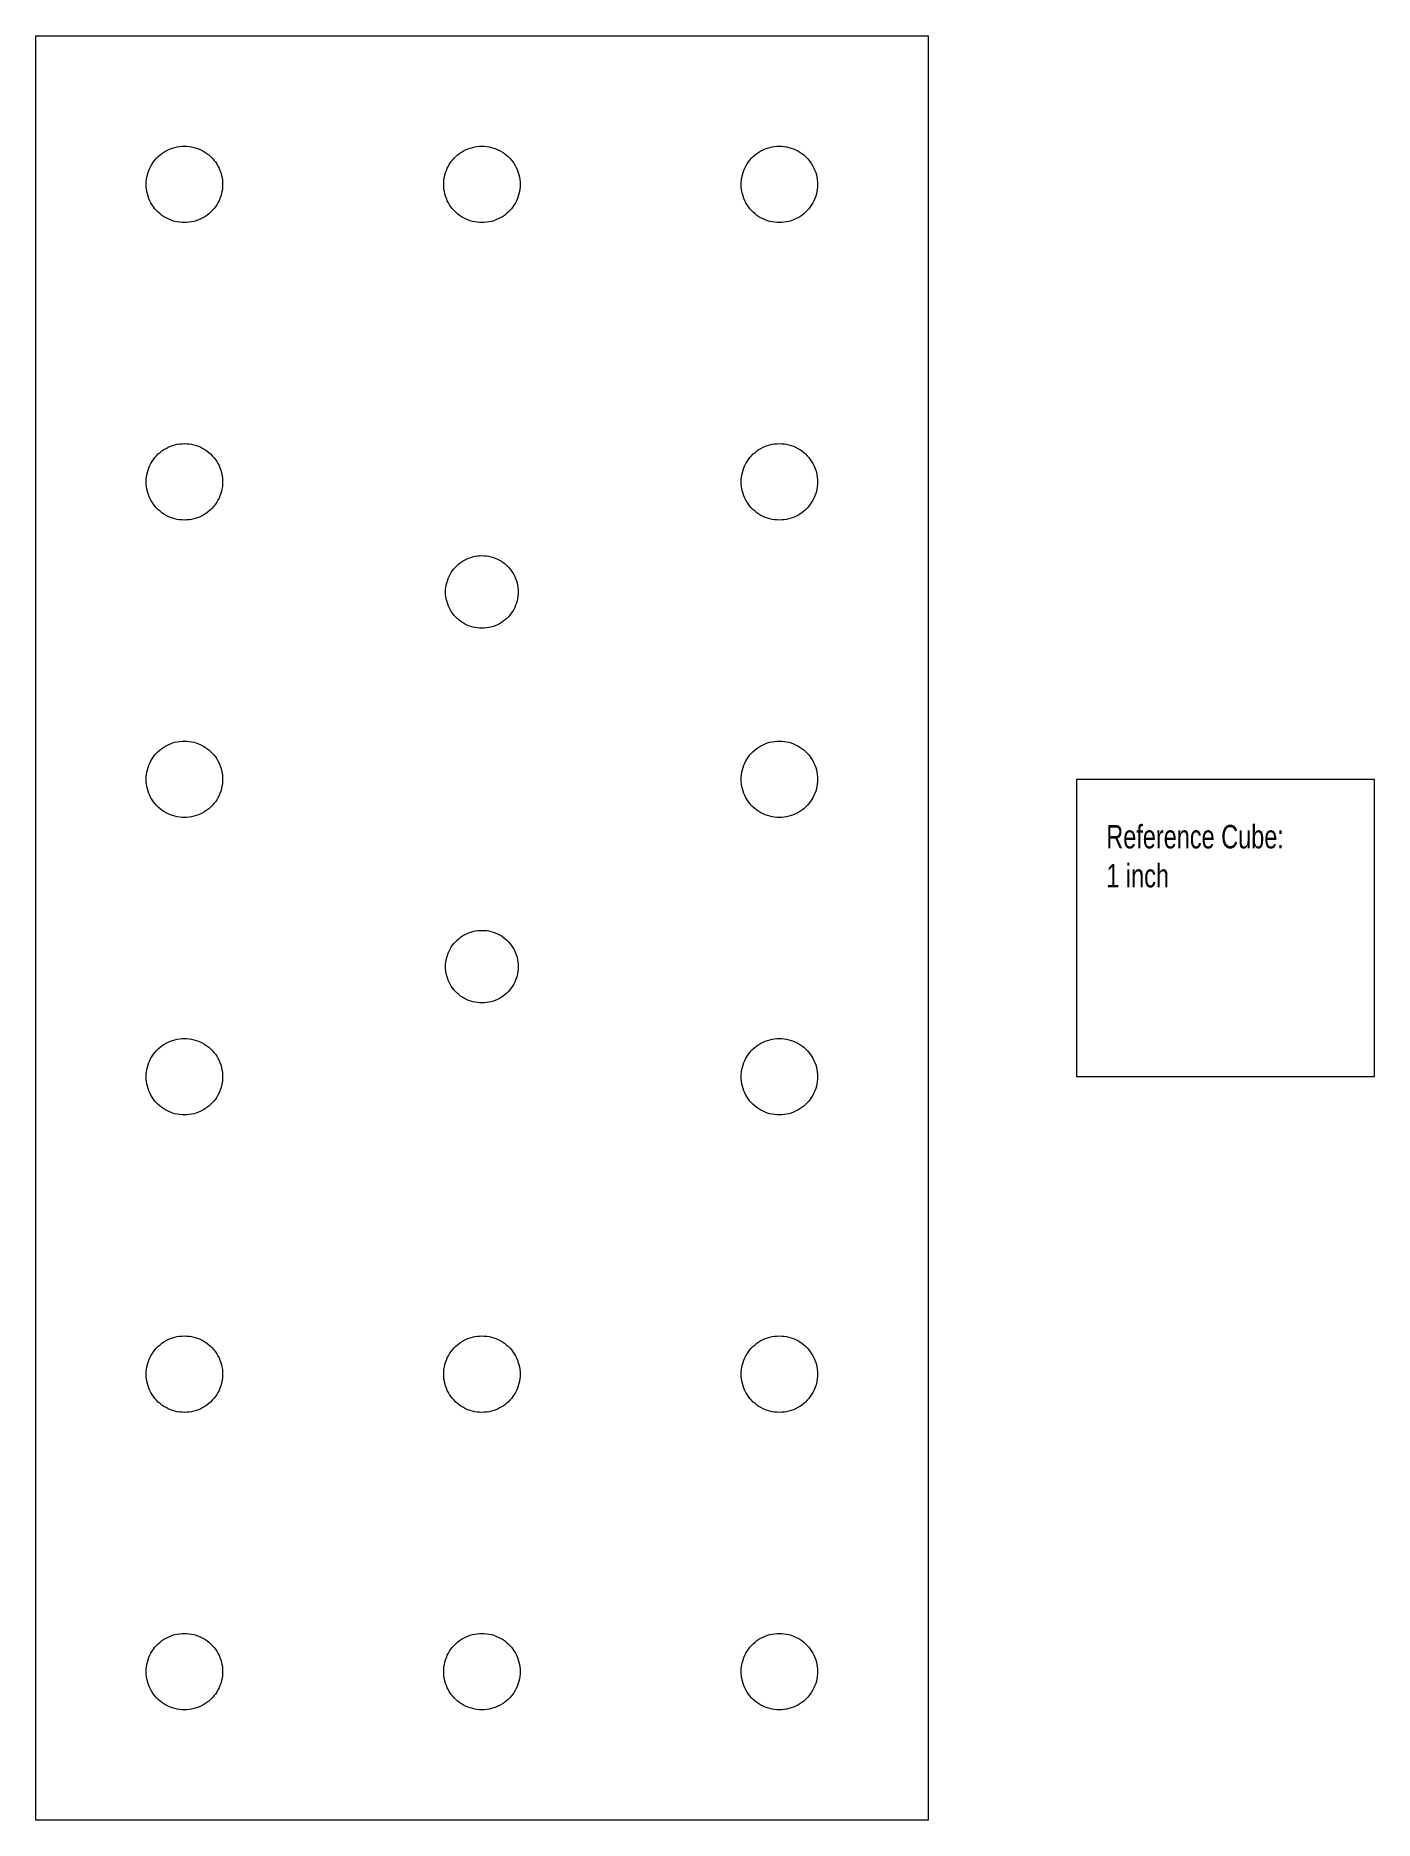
# Model space of a CAD drawing. Header units: millimetres. Extents: x -38 to 76, y -76 to 76.
import ezdxf

# ---------------------------------------------------------------- set-up
doc = ezdxf.new("R2010")
doc.units = ezdxf.units.MM
doc.layers.get('0').update_dxf_attribs({"linetype": 'CONTINUOUS', "lineweight": 0})
doc.styles.get("Standard").update_dxf_attribs({"font": 'txt', "width": 0.75})

msp = doc.modelspace()

# ---------------------------------------------------------------- texts
at = {"insert": (53.313, 8.799), "char_height": 2, "width": 100, "attachment_point": 1}
msp.add_mtext('Reference\\~Cube:\\P1\\~inch', dxfattribs=at)

# ---------------------------------------------------------------- linework, layer by layer
for p, q in [((-38.1, -76.2), (-38.1, 76.2)), ((-38.1, 76.2), (38.1, 76.2)), ((38.1, 76.2), (38.1, -76.2)), ((-28.041, 65.418), (-27.915, 65.58)), ((-27.915, 65.58), (-27.779, 65.734)), ((-27.779, 65.734), (-27.634, 65.879)), ((-27.634, 65.879), (-27.48, 66.015)), ((-27.48, 66.015), (-27.318, 66.141)), ((-27.318, 66.141), (-27.149, 66.256)), ((-27.149, 66.256), (-26.972, 66.36)), ((-26.972, 66.36), (-26.79, 66.453)), ((-26.79, 66.453), (-26.602, 66.535)), ((-26.602, 66.535), (-26.409, 66.604)), ((-26.409, 66.604), (-26.212, 66.661)), ((-26.212, 66.661), (-26.012, 66.706)), ((-26.012, 66.706), (-25.809, 66.738)), ((-25.809, 66.738), (-25.605, 66.757)), ((-25.605, 66.757), (-25.4, 66.764)), ((-25.4, 66.764), (-25.195, 66.757)), ((-25.195, 66.757), (-24.991, 66.738)), ((-24.991, 66.738), (-24.788, 66.706)), ((-24.788, 66.706), (-24.588, 66.661)), ((-24.588, 66.661), (-24.391, 66.604)), ((-24.391, 66.604), (-24.198, 66.535)), ((-24.198, 66.535), (-24.01, 66.453)), ((-24.01, 66.453), (-23.828, 66.36)), ((-23.828, 66.36), (-23.651, 66.256)), ((-23.651, 66.256), (-23.482, 66.141)), ((-23.482, 66.141), (-23.32, 66.015)), ((-23.32, 66.015), (-23.166, 65.879)), ((-23.166, 65.879), (-23.021, 65.734)), ((-23.021, 65.734), (-22.885, 65.58)), ((-22.885, 65.58), (-22.759, 65.418)), ((-2.641, 65.418), (-2.515, 65.58)), ((-2.515, 65.58), (-2.379, 65.734)), ((-2.379, 65.734), (-2.234, 65.879)), ((-2.234, 65.879), (-2.08, 66.015)), ((-2.08, 66.015), (-1.918, 66.141)), ((-1.918, 66.141), (-1.749, 66.256)), ((-1.749, 66.256), (-1.572, 66.36)), ((-1.572, 66.36), (-1.39, 66.453)), ((-1.39, 66.453), (-1.202, 66.535)), ((-1.202, 66.535), (-1.009, 66.604)), ((-1.009, 66.604), (-0.812, 66.661)), ((-0.812, 66.661), (-0.612, 66.706)), ((-0.612, 66.706), (-0.409, 66.738)), ((-0.409, 66.738), (-0.205, 66.757)), ((-0.205, 66.757), (0, 66.764)), ((0, 66.764), (0.205, 66.757)), ((0.205, 66.757), (0.409, 66.738)), ((0.409, 66.738), (0.612, 66.706)), ((0.612, 66.706), (0.812, 66.661)), ((0.812, 66.661), (1.009, 66.604)), ((1.009, 66.604), (1.202, 66.535)), ((1.202, 66.535), (1.39, 66.453)), ((1.39, 66.453), (1.572, 66.36)), ((1.572, 66.36), (1.749, 66.256)), ((1.749, 66.256), (1.918, 66.141)), ((1.918, 66.141), (2.08, 66.015)), ((2.08, 66.015), (2.234, 65.879)), ((2.234, 65.879), (2.379, 65.734)), ((2.379, 65.734), (2.515, 65.58)), ((2.515, 65.58), (2.641, 65.418)), ((22.759, 65.418), (22.885, 65.58)), ((22.885, 65.58), (23.021, 65.734)), ((23.021, 65.734), (23.166, 65.879)), ((23.166, 65.879), (23.32, 66.015)), ((23.32, 66.015), (23.482, 66.141)), ((23.482, 66.141), (23.651, 66.256)), ((23.651, 66.256), (23.828, 66.36)), ((23.828, 66.36), (24.01, 66.453)), ((24.01, 66.453), (24.198, 66.535)), ((24.198, 66.535), (24.391, 66.604)), ((24.391, 66.604), (24.588, 66.661)), ((24.588, 66.661), (24.788, 66.706)), ((24.788, 66.706), (24.991, 66.738)), ((24.991, 66.738), (25.195, 66.757)), ((25.195, 66.757), (25.4, 66.764)), ((25.4, 66.764), (25.605, 66.757)), ((25.605, 66.757), (25.809, 66.738)), ((25.809, 66.738), (26.012, 66.706)), ((26.012, 66.706), (26.212, 66.661)), ((26.212, 66.661), (26.409, 66.604)), ((26.409, 66.604), (26.602, 66.535)), ((26.602, 66.535), (26.79, 66.453)), ((26.79, 66.453), (26.972, 66.36)), ((26.972, 66.36), (27.149, 66.256)), ((27.149, 66.256), (27.318, 66.141)), ((27.318, 66.141), (27.48, 66.015)), ((27.48, 66.015), (27.634, 65.879)), ((27.634, 65.879), (27.779, 65.734)), ((27.779, 65.734), (27.915, 65.58)), ((27.915, 65.58), (28.041, 65.418)), ((-28.638, 63.909), (-28.606, 64.112)), ((-28.606, 64.112), (-28.561, 64.312)), ((-28.561, 64.312), (-28.504, 64.509)), ((-28.504, 64.509), (-28.435, 64.702)), ((-28.435, 64.702), (-28.353, 64.89)), ((-28.353, 64.89), (-28.26, 65.072)), ((-28.26, 65.072), (-28.156, 65.249)), ((-28.156, 65.249), (-28.041, 65.418)), ((-22.759, 65.418), (-22.644, 65.249)), ((-22.644, 65.249), (-22.54, 65.072)), ((-22.54, 65.072), (-22.447, 64.89)), ((-22.447, 64.89), (-22.365, 64.702)), ((-22.365, 64.702), (-22.296, 64.509)), ((-22.296, 64.509), (-22.239, 64.312)), ((-22.239, 64.312), (-22.194, 64.112)), ((-22.194, 64.112), (-22.162, 63.909)), ((-3.238, 63.909), (-3.206, 64.112)), ((-3.206, 64.112), (-3.161, 64.312)), ((-3.161, 64.312), (-3.104, 64.509)), ((-3.104, 64.509), (-3.035, 64.702)), ((-3.035, 64.702), (-2.953, 64.89)), ((-2.953, 64.89), (-2.86, 65.072)), ((-2.86, 65.072), (-2.756, 65.249)), ((-2.756, 65.249), (-2.641, 65.418)), ((2.641, 65.418), (2.756, 65.249)), ((2.756, 65.249), (2.86, 65.072)), ((2.86, 65.072), (2.953, 64.89)), ((2.953, 64.89), (3.035, 64.702)), ((3.035, 64.702), (3.104, 64.509)), ((3.104, 64.509), (3.161, 64.312)), ((3.161, 64.312), (3.206, 64.112)), ((3.206, 64.112), (3.238, 63.909)), ((22.162, 63.909), (22.194, 64.112)), ((22.194, 64.112), (22.239, 64.312)), ((22.239, 64.312), (22.296, 64.509)), ((22.296, 64.509), (22.365, 64.702)), ((22.365, 64.702), (22.447, 64.89)), ((22.447, 64.89), (22.54, 65.072)), ((22.54, 65.072), (22.644, 65.249)), ((22.644, 65.249), (22.759, 65.418)), ((28.041, 65.418), (28.156, 65.249)), ((28.156, 65.249), (28.26, 65.072)), ((28.26, 65.072), (28.353, 64.89)), ((28.353, 64.89), (28.435, 64.702)), ((28.435, 64.702), (28.504, 64.509)), ((28.504, 64.509), (28.561, 64.312)), ((28.561, 64.312), (28.606, 64.112)), ((28.606, 64.112), (28.638, 63.909)), ((-28.664, 63.5), (-28.657, 63.705)), ((-28.657, 63.295), (-28.664, 63.5)), ((-28.657, 63.705), (-28.638, 63.909)), ((-28.638, 63.091), (-28.657, 63.295)), ((-28.606, 62.888), (-28.638, 63.091)), ((-28.561, 62.688), (-28.606, 62.888)), ((-28.504, 62.491), (-28.561, 62.688)), ((-28.435, 62.298), (-28.504, 62.491)), ((-22.296, 62.491), (-22.365, 62.298)), ((-22.239, 62.688), (-22.296, 62.491)), ((-22.194, 62.888), (-22.239, 62.688)), ((-22.162, 63.091), (-22.194, 62.888)), ((-22.162, 63.909), (-22.143, 63.705)), ((-22.143, 63.295), (-22.162, 63.091)), ((-22.143, 63.705), (-22.136, 63.5)), ((-22.136, 63.5), (-22.143, 63.295)), ((-3.264, 63.5), (-3.257, 63.705)), ((-3.257, 63.295), (-3.264, 63.5)), ((-3.257, 63.705), (-3.238, 63.909)), ((-3.238, 63.091), (-3.257, 63.295)), ((-3.206, 62.888), (-3.238, 63.091)), ((-3.161, 62.688), (-3.206, 62.888)), ((-3.104, 62.491), (-3.161, 62.688)), ((-3.035, 62.298), (-3.104, 62.491)), ((3.104, 62.491), (3.035, 62.298)), ((3.161, 62.688), (3.104, 62.491)), ((3.206, 62.888), (3.161, 62.688)), ((3.238, 63.091), (3.206, 62.888)), ((3.238, 63.909), (3.257, 63.705)), ((3.257, 63.295), (3.238, 63.091)), ((3.257, 63.705), (3.264, 63.5)), ((3.264, 63.5), (3.257, 63.295)), ((22.136, 63.5), (22.143, 63.705)), ((22.143, 63.295), (22.136, 63.5)), ((22.143, 63.705), (22.162, 63.909)), ((22.162, 63.091), (22.143, 63.295)), ((22.194, 62.888), (22.162, 63.091)), ((22.239, 62.688), (22.194, 62.888)), ((22.296, 62.491), (22.239, 62.688)), ((22.365, 62.298), (22.296, 62.491)), ((28.504, 62.491), (28.435, 62.298)), ((28.561, 62.688), (28.504, 62.491)), ((28.606, 62.888), (28.561, 62.688)), ((28.638, 63.091), (28.606, 62.888)), ((28.638, 63.909), (28.657, 63.705)), ((28.657, 63.295), (28.638, 63.091)), ((28.657, 63.705), (28.664, 63.5)), ((28.664, 63.5), (28.657, 63.295)), ((-28.353, 62.11), (-28.435, 62.298)), ((-28.26, 61.928), (-28.353, 62.11)), ((-28.156, 61.751), (-28.26, 61.928)), ((-28.041, 61.582), (-28.156, 61.751)), ((-27.915, 61.42), (-28.041, 61.582)), ((-27.779, 61.266), (-27.915, 61.42)), ((-27.634, 61.121), (-27.779, 61.266)), ((-27.48, 60.985), (-27.634, 61.121)), ((-27.318, 60.859), (-27.48, 60.985)), ((-23.32, 60.985), (-23.482, 60.859)), ((-23.166, 61.121), (-23.32, 60.985)), ((-23.021, 61.266), (-23.166, 61.121)), ((-22.885, 61.42), (-23.021, 61.266)), ((-22.759, 61.582), (-22.885, 61.42)), ((-22.644, 61.751), (-22.759, 61.582)), ((-22.54, 61.928), (-22.644, 61.751)), ((-22.447, 62.11), (-22.54, 61.928)), ((-22.365, 62.298), (-22.447, 62.11)), ((-2.953, 62.11), (-3.035, 62.298)), ((-2.86, 61.928), (-2.953, 62.11)), ((-2.756, 61.751), (-2.86, 61.928)), ((-2.641, 61.582), (-2.756, 61.751)), ((-2.515, 61.42), (-2.641, 61.582)), ((-2.379, 61.266), (-2.515, 61.42)), ((-2.234, 61.121), (-2.379, 61.266)), ((-2.08, 60.985), (-2.234, 61.121)), ((-1.918, 60.859), (-2.08, 60.985)), ((2.08, 60.985), (1.918, 60.859)), ((2.234, 61.121), (2.08, 60.985)), ((2.379, 61.266), (2.234, 61.121)), ((2.515, 61.42), (2.379, 61.266)), ((2.641, 61.582), (2.515, 61.42)), ((2.756, 61.751), (2.641, 61.582)), ((2.86, 61.928), (2.756, 61.751)), ((2.953, 62.11), (2.86, 61.928)), ((3.035, 62.298), (2.953, 62.11)), ((22.447, 62.11), (22.365, 62.298)), ((22.54, 61.928), (22.447, 62.11)), ((22.644, 61.751), (22.54, 61.928)), ((22.759, 61.582), (22.644, 61.751)), ((22.885, 61.42), (22.759, 61.582)), ((23.021, 61.266), (22.885, 61.42)), ((23.166, 61.121), (23.021, 61.266)), ((23.32, 60.985), (23.166, 61.121)), ((23.482, 60.859), (23.32, 60.985)), ((27.48, 60.985), (27.318, 60.859)), ((27.634, 61.121), (27.48, 60.985)), ((27.779, 61.266), (27.634, 61.121)), ((27.915, 61.42), (27.779, 61.266)), ((28.041, 61.582), (27.915, 61.42)), ((28.156, 61.751), (28.041, 61.582)), ((28.26, 61.928), (28.156, 61.751)), ((28.353, 62.11), (28.26, 61.928)), ((28.435, 62.298), (28.353, 62.11)), ((-27.149, 60.744), (-27.318, 60.859)), ((-26.972, 60.64), (-27.149, 60.744)), ((-26.79, 60.547), (-26.972, 60.64)), ((-26.602, 60.465), (-26.79, 60.547)), ((-26.409, 60.396), (-26.602, 60.465)), ((-26.212, 60.339), (-26.409, 60.396)), ((-26.012, 60.294), (-26.212, 60.339)), ((-25.809, 60.262), (-26.012, 60.294)), ((-25.605, 60.243), (-25.809, 60.262)), ((-25.4, 60.236), (-25.605, 60.243)), ((-25.195, 60.243), (-25.4, 60.236)), ((-24.991, 60.262), (-25.195, 60.243)), ((-24.788, 60.294), (-24.991, 60.262)), ((-24.588, 60.339), (-24.788, 60.294)), ((-24.391, 60.396), (-24.588, 60.339)), ((-24.198, 60.465), (-24.391, 60.396)), ((-24.01, 60.547), (-24.198, 60.465)), ((-23.828, 60.64), (-24.01, 60.547)), ((-23.651, 60.744), (-23.828, 60.64)), ((-23.482, 60.859), (-23.651, 60.744)), ((-1.749, 60.744), (-1.918, 60.859)), ((-1.572, 60.64), (-1.749, 60.744)), ((-1.39, 60.547), (-1.572, 60.64)), ((-1.202, 60.465), (-1.39, 60.547)), ((-1.009, 60.396), (-1.202, 60.465)), ((-0.812, 60.339), (-1.009, 60.396)), ((-0.612, 60.294), (-0.812, 60.339)), ((-0.409, 60.262), (-0.612, 60.294)), ((-0.205, 60.243), (-0.409, 60.262)), ((0, 60.236), (-0.205, 60.243)), ((0.205, 60.243), (0, 60.236)), ((0.409, 60.262), (0.205, 60.243)), ((0.612, 60.294), (0.409, 60.262)), ((0.812, 60.339), (0.612, 60.294)), ((1.009, 60.396), (0.812, 60.339)), ((1.202, 60.465), (1.009, 60.396)), ((1.39, 60.547), (1.202, 60.465)), ((1.572, 60.64), (1.39, 60.547)), ((1.749, 60.744), (1.572, 60.64)), ((1.918, 60.859), (1.749, 60.744)), ((23.651, 60.744), (23.482, 60.859)), ((23.828, 60.64), (23.651, 60.744)), ((24.01, 60.547), (23.828, 60.64)), ((24.198, 60.465), (24.01, 60.547)), ((24.391, 60.396), (24.198, 60.465)), ((24.588, 60.339), (24.391, 60.396)), ((24.788, 60.294), (24.588, 60.339)), ((24.991, 60.262), (24.788, 60.294)), ((25.195, 60.243), (24.991, 60.262)), ((25.4, 60.236), (25.195, 60.243)), ((25.605, 60.243), (25.4, 60.236)), ((25.809, 60.262), (25.605, 60.243)), ((26.012, 60.294), (25.809, 60.262)), ((26.212, 60.339), (26.012, 60.294)), ((26.409, 60.396), (26.212, 60.339)), ((26.602, 60.465), (26.409, 60.396)), ((26.79, 60.547), (26.602, 60.465)), ((26.972, 60.64), (26.79, 60.547)), ((27.149, 60.744), (26.972, 60.64)), ((27.318, 60.859), (27.149, 60.744)), ((-26.602, 41.135), (-26.409, 41.204)), ((-26.409, 41.204), (-26.212, 41.261)), ((-26.212, 41.261), (-26.012, 41.306)), ((-26.012, 41.306), (-25.809, 41.338)), ((-25.809, 41.338), (-25.605, 41.357)), ((-25.605, 41.357), (-25.4, 41.364)), ((-25.4, 41.364), (-25.195, 41.357)), ((-25.195, 41.357), (-24.991, 41.338)), ((-24.991, 41.338), (-24.788, 41.306)), ((-24.788, 41.306), (-24.588, 41.261)), ((-24.588, 41.261), (-24.391, 41.204)), ((-24.391, 41.204), (-24.198, 41.135)), ((24.198, 41.135), (24.391, 41.204)), ((24.391, 41.204), (24.588, 41.261)), ((24.588, 41.261), (24.788, 41.306)), ((24.788, 41.306), (24.991, 41.338)), ((24.991, 41.338), (25.195, 41.357)), ((25.195, 41.357), (25.4, 41.364)), ((25.4, 41.364), (25.605, 41.357)), ((25.605, 41.357), (25.809, 41.338)), ((25.809, 41.338), (26.012, 41.306)), ((26.012, 41.306), (26.212, 41.261)), ((26.212, 41.261), (26.409, 41.204)), ((26.409, 41.204), (26.602, 41.135)), ((-28.353, 39.49), (-28.26, 39.672)), ((-28.26, 39.672), (-28.156, 39.849)), ((-28.156, 39.849), (-28.041, 40.018)), ((-28.041, 40.018), (-27.915, 40.18)), ((-27.915, 40.18), (-27.779, 40.334)), ((-27.779, 40.334), (-27.634, 40.479)), ((-27.634, 40.479), (-27.48, 40.615)), ((-27.48, 40.615), (-27.318, 40.741)), ((-27.318, 40.741), (-27.149, 40.856)), ((-27.149, 40.856), (-26.972, 40.96)), ((-26.972, 40.96), (-26.79, 41.053)), ((-26.79, 41.053), (-26.602, 41.135)), ((-24.198, 41.135), (-24.01, 41.053)), ((-24.01, 41.053), (-23.828, 40.96)), ((-23.828, 40.96), (-23.651, 40.856)), ((-23.651, 40.856), (-23.482, 40.741)), ((-23.482, 40.741), (-23.32, 40.615)), ((-23.32, 40.615), (-23.166, 40.479)), ((-23.166, 40.479), (-23.021, 40.334)), ((-23.021, 40.334), (-22.885, 40.18)), ((-22.885, 40.18), (-22.759, 40.018)), ((-22.759, 40.018), (-22.644, 39.849)), ((-22.644, 39.849), (-22.54, 39.672)), ((-22.54, 39.672), (-22.447, 39.49)), ((22.447, 39.49), (22.54, 39.672)), ((22.54, 39.672), (22.644, 39.849)), ((22.644, 39.849), (22.759, 40.018)), ((22.759, 40.018), (22.885, 40.18)), ((22.885, 40.18), (23.021, 40.334)), ((23.021, 40.334), (23.166, 40.479)), ((23.166, 40.479), (23.32, 40.615)), ((23.32, 40.615), (23.482, 40.741)), ((23.482, 40.741), (23.651, 40.856)), ((23.651, 40.856), (23.828, 40.96)), ((23.828, 40.96), (24.01, 41.053)), ((24.01, 41.053), (24.198, 41.135)), ((26.602, 41.135), (26.79, 41.053)), ((26.79, 41.053), (26.972, 40.96)), ((26.972, 40.96), (27.149, 40.856)), ((27.149, 40.856), (27.318, 40.741)), ((27.318, 40.741), (27.48, 40.615)), ((27.48, 40.615), (27.634, 40.479)), ((27.634, 40.479), (27.779, 40.334)), ((27.779, 40.334), (27.915, 40.18)), ((27.915, 40.18), (28.041, 40.018)), ((28.041, 40.018), (28.156, 39.849)), ((28.156, 39.849), (28.26, 39.672)), ((28.26, 39.672), (28.353, 39.49)), ((-28.664, 38.1), (-28.657, 38.305)), ((-28.657, 37.895), (-28.664, 38.1)), ((-28.657, 38.305), (-28.638, 38.509)), ((-28.638, 38.509), (-28.606, 38.712)), ((-28.606, 38.712), (-28.561, 38.912)), ((-28.561, 38.912), (-28.504, 39.109)), ((-28.504, 39.109), (-28.435, 39.302)), ((-28.435, 39.302), (-28.353, 39.49)), ((-22.447, 39.49), (-22.365, 39.302)), ((-22.365, 39.302), (-22.296, 39.109)), ((-22.296, 39.109), (-22.239, 38.912)), ((-22.239, 38.912), (-22.194, 38.712)), ((-22.194, 38.712), (-22.162, 38.509)), ((-22.162, 38.509), (-22.143, 38.305)), ((-22.143, 38.305), (-22.136, 38.1)), ((-22.136, 38.1), (-22.143, 37.895)), ((22.136, 38.1), (22.143, 38.305)), ((22.143, 37.895), (22.136, 38.1)), ((22.143, 38.305), (22.162, 38.509)), ((22.162, 38.509), (22.194, 38.712)), ((22.194, 38.712), (22.239, 38.912)), ((22.239, 38.912), (22.296, 39.109)), ((22.296, 39.109), (22.365, 39.302)), ((22.365, 39.302), (22.447, 39.49)), ((28.353, 39.49), (28.435, 39.302)), ((28.435, 39.302), (28.504, 39.109)), ((28.504, 39.109), (28.561, 38.912)), ((28.561, 38.912), (28.606, 38.712)), ((28.606, 38.712), (28.638, 38.509)), ((28.638, 38.509), (28.657, 38.305)), ((28.657, 38.305), (28.664, 38.1)), ((28.664, 38.1), (28.657, 37.895)), ((-28.638, 37.691), (-28.657, 37.895)), ((-28.606, 37.488), (-28.638, 37.691)), ((-28.561, 37.288), (-28.606, 37.488)), ((-28.504, 37.091), (-28.561, 37.288)), ((-28.435, 36.898), (-28.504, 37.091)), ((-28.353, 36.71), (-28.435, 36.898)), ((-28.26, 36.528), (-28.353, 36.71)), ((-22.447, 36.71), (-22.54, 36.528)), ((-22.365, 36.898), (-22.447, 36.71)), ((-22.296, 37.091), (-22.365, 36.898)), ((-22.239, 37.288), (-22.296, 37.091)), ((-22.194, 37.488), (-22.239, 37.288)), ((-22.162, 37.691), (-22.194, 37.488)), ((-22.143, 37.895), (-22.162, 37.691)), ((22.162, 37.691), (22.143, 37.895)), ((22.194, 37.488), (22.162, 37.691)), ((22.239, 37.288), (22.194, 37.488)), ((22.296, 37.091), (22.239, 37.288)), ((22.365, 36.898), (22.296, 37.091)), ((22.447, 36.71), (22.365, 36.898)), ((22.54, 36.528), (22.447, 36.71)), ((28.353, 36.71), (28.26, 36.528)), ((28.435, 36.898), (28.353, 36.71)), ((28.504, 37.091), (28.435, 36.898)), ((28.561, 37.288), (28.504, 37.091)), ((28.606, 37.488), (28.561, 37.288)), ((28.638, 37.691), (28.606, 37.488)), ((28.657, 37.895), (28.638, 37.691)), ((-28.156, 36.351), (-28.26, 36.528)), ((-28.041, 36.182), (-28.156, 36.351)), ((-27.915, 36.02), (-28.041, 36.182)), ((-27.779, 35.866), (-27.915, 36.02)), ((-27.634, 35.721), (-27.779, 35.866)), ((-27.48, 35.585), (-27.634, 35.721)), ((-27.318, 35.459), (-27.48, 35.585)), ((-27.149, 35.344), (-27.318, 35.459)), ((-26.972, 35.24), (-27.149, 35.344)), ((-26.79, 35.147), (-26.972, 35.24)), ((-26.602, 35.065), (-26.79, 35.147)), ((-26.409, 34.996), (-26.602, 35.065)), ((-24.198, 35.065), (-24.391, 34.996)), ((-24.01, 35.147), (-24.198, 35.065)), ((-23.828, 35.24), (-24.01, 35.147)), ((-23.651, 35.344), (-23.828, 35.24)), ((-23.482, 35.459), (-23.651, 35.344)), ((-23.32, 35.585), (-23.482, 35.459)), ((-23.166, 35.721), (-23.32, 35.585)), ((-23.021, 35.866), (-23.166, 35.721)), ((-22.885, 36.02), (-23.021, 35.866)), ((-22.759, 36.182), (-22.885, 36.02)), ((-22.644, 36.351), (-22.759, 36.182)), ((-22.54, 36.528), (-22.644, 36.351)), ((22.644, 36.351), (22.54, 36.528)), ((22.759, 36.182), (22.644, 36.351)), ((22.885, 36.02), (22.759, 36.182)), ((23.021, 35.866), (22.885, 36.02)), ((23.166, 35.721), (23.021, 35.866)), ((23.32, 35.585), (23.166, 35.721)), ((23.482, 35.459), (23.32, 35.585)), ((23.651, 35.344), (23.482, 35.459)), ((23.828, 35.24), (23.651, 35.344)), ((24.01, 35.147), (23.828, 35.24)), ((24.198, 35.065), (24.01, 35.147)), ((24.391, 34.996), (24.198, 35.065)), ((26.602, 35.065), (26.409, 34.996)), ((26.79, 35.147), (26.602, 35.065)), ((26.972, 35.24), (26.79, 35.147)), ((27.149, 35.344), (26.972, 35.24)), ((27.318, 35.459), (27.149, 35.344)), ((27.48, 35.585), (27.318, 35.459)), ((27.634, 35.721), (27.48, 35.585)), ((27.779, 35.866), (27.634, 35.721)), ((27.915, 36.02), (27.779, 35.866)), ((28.041, 36.182), (27.915, 36.02)), ((28.156, 36.351), (28.041, 36.182)), ((28.26, 36.528), (28.156, 36.351)), ((-26.212, 34.939), (-26.409, 34.996)), ((-26.012, 34.894), (-26.212, 34.939)), ((-25.809, 34.862), (-26.012, 34.894)), ((-25.605, 34.843), (-25.809, 34.862)), ((-25.4, 34.836), (-25.605, 34.843)), ((-25.195, 34.843), (-25.4, 34.836)), ((-24.991, 34.862), (-25.195, 34.843)), ((-24.788, 34.894), (-24.991, 34.862)), ((-24.588, 34.939), (-24.788, 34.894)), ((-24.391, 34.996), (-24.588, 34.939)), ((24.588, 34.939), (24.391, 34.996)), ((24.788, 34.894), (24.588, 34.939)), ((24.991, 34.862), (24.788, 34.894)), ((25.195, 34.843), (24.991, 34.862)), ((25.4, 34.836), (25.195, 34.843)), ((25.605, 34.843), (25.4, 34.836)), ((25.809, 34.862), (25.605, 34.843)), ((26.012, 34.894), (25.809, 34.862)), ((26.212, 34.939), (26.012, 34.894)), ((26.409, 34.996), (26.212, 34.939)), ((-2.617, 30.361), (-2.508, 30.522)), ((-2.508, 30.522), (-2.389, 30.676)), ((-2.389, 30.676), (-2.26, 30.822)), ((-2.26, 30.822), (-2.122, 30.96)), ((-2.122, 30.96), (-1.976, 31.089)), ((-1.976, 31.089), (-1.822, 31.208)), ((-1.822, 31.208), (-1.661, 31.317)), ((-1.661, 31.317), (-1.493, 31.417)), ((-1.493, 31.417), (-1.32, 31.505)), ((-1.32, 31.505), (-1.141, 31.582)), ((-1.141, 31.582), (-0.958, 31.648)), ((-0.958, 31.648), (-0.771, 31.703)), ((-0.771, 31.703), (-0.581, 31.745)), ((-0.581, 31.745), (-0.389, 31.776)), ((-0.389, 31.776), (-0.195, 31.794)), ((-0.195, 31.794), (0, 31.8)), ((0, 31.8), (0.195, 31.794)), ((0.195, 31.794), (0.389, 31.776)), ((0.389, 31.776), (0.581, 31.745)), ((0.581, 31.745), (0.771, 31.703)), ((0.771, 31.703), (0.958, 31.648)), ((0.958, 31.648), (1.141, 31.582)), ((1.141, 31.582), (1.32, 31.505)), ((1.32, 31.505), (1.493, 31.417)), ((1.493, 31.417), (1.661, 31.317)), ((1.661, 31.317), (1.822, 31.208)), ((1.822, 31.208), (1.976, 31.089)), ((1.976, 31.089), (2.122, 30.96)), ((2.122, 30.96), (2.26, 30.822)), ((2.26, 30.822), (2.389, 30.676)), ((2.389, 30.676), (2.508, 30.522)), ((2.508, 30.522), (2.617, 30.361)), ((-3.094, 28.895), (-3.076, 29.089)), ((-3.076, 29.089), (-3.045, 29.281)), ((-3.045, 29.281), (-3.003, 29.471)), ((-3.003, 29.471), (-2.948, 29.658)), ((-2.948, 29.658), (-2.882, 29.841)), ((-2.882, 29.841), (-2.805, 30.02)), ((-2.805, 30.02), (-2.717, 30.193)), ((-2.717, 30.193), (-2.617, 30.361)), ((2.617, 30.361), (2.717, 30.193)), ((2.717, 30.193), (2.805, 30.02)), ((2.805, 30.02), (2.882, 29.841)), ((2.882, 29.841), (2.948, 29.658)), ((2.948, 29.658), (3.003, 29.471)), ((3.003, 29.471), (3.045, 29.281)), ((3.045, 29.281), (3.076, 29.089)), ((3.076, 29.089), (3.094, 28.895)), ((-3.1, 28.7), (-3.094, 28.895)), ((-3.094, 28.505), (-3.1, 28.7)), ((-3.076, 28.311), (-3.094, 28.505)), ((-3.045, 28.119), (-3.076, 28.311)), ((-3.003, 27.929), (-3.045, 28.119)), ((-2.948, 27.742), (-3.003, 27.929)), ((-2.882, 27.559), (-2.948, 27.742)), ((-2.805, 27.38), (-2.882, 27.559)), ((2.882, 27.559), (2.805, 27.38)), ((2.948, 27.742), (2.882, 27.559)), ((3.003, 27.929), (2.948, 27.742)), ((3.045, 28.119), (3.003, 27.929)), ((3.076, 28.311), (3.045, 28.119)), ((3.094, 28.505), (3.076, 28.311)), ((3.094, 28.895), (3.1, 28.7)), ((3.1, 28.7), (3.094, 28.505)), ((-2.717, 27.207), (-2.805, 27.38)), ((-2.617, 27.039), (-2.717, 27.207)), ((-2.508, 26.878), (-2.617, 27.039)), ((-2.389, 26.724), (-2.508, 26.878)), ((-2.26, 26.578), (-2.389, 26.724)), ((-2.122, 26.44), (-2.26, 26.578)), ((-1.976, 26.311), (-2.122, 26.44)), ((-1.822, 26.192), (-1.976, 26.311)), ((-1.661, 26.083), (-1.822, 26.192)), ((-1.493, 25.983), (-1.661, 26.083)), ((-1.32, 25.895), (-1.493, 25.983)), ((1.493, 25.983), (1.32, 25.895)), ((1.661, 26.083), (1.493, 25.983)), ((1.822, 26.192), (1.661, 26.083)), ((1.976, 26.311), (1.822, 26.192)), ((2.122, 26.44), (1.976, 26.311)), ((2.26, 26.578), (2.122, 26.44)), ((2.389, 26.724), (2.26, 26.578)), ((2.508, 26.878), (2.389, 26.724)), ((2.617, 27.039), (2.508, 26.878)), ((2.717, 27.207), (2.617, 27.039)), ((2.805, 27.38), (2.717, 27.207)), ((-1.141, 25.818), (-1.32, 25.895)), ((-0.958, 25.752), (-1.141, 25.818)), ((-0.771, 25.697), (-0.958, 25.752)), ((-0.581, 25.655), (-0.771, 25.697)), ((-0.389, 25.624), (-0.581, 25.655)), ((-0.195, 25.606), (-0.389, 25.624)), ((0, 25.6), (-0.195, 25.606)), ((0.195, 25.606), (0, 25.6)), ((0.389, 25.624), (0.195, 25.606)), ((0.581, 25.655), (0.389, 25.624)), ((0.771, 25.697), (0.581, 25.655)), ((0.958, 25.752), (0.771, 25.697)), ((1.141, 25.818), (0.958, 25.752)), ((1.32, 25.895), (1.141, 25.818)), ((-27.48, 15.215), (-27.318, 15.341)), ((-27.318, 15.341), (-27.149, 15.456)), ((-27.149, 15.456), (-26.972, 15.56)), ((-26.972, 15.56), (-26.79, 15.653)), ((-26.79, 15.653), (-26.602, 15.735)), ((-26.602, 15.735), (-26.409, 15.804)), ((-26.409, 15.804), (-26.212, 15.861)), ((-26.212, 15.861), (-26.012, 15.906)), ((-26.012, 15.906), (-25.809, 15.938)), ((-25.809, 15.938), (-25.605, 15.957)), ((-25.605, 15.957), (-25.4, 15.964)), ((-25.4, 15.964), (-25.195, 15.957)), ((-25.195, 15.957), (-24.991, 15.938)), ((-24.991, 15.938), (-24.788, 15.906)), ((-24.788, 15.906), (-24.588, 15.861)), ((-24.588, 15.861), (-24.391, 15.804)), ((-24.391, 15.804), (-24.198, 15.735)), ((-24.198, 15.735), (-24.01, 15.653)), ((-24.01, 15.653), (-23.828, 15.56)), ((-23.828, 15.56), (-23.651, 15.456)), ((-23.651, 15.456), (-23.482, 15.341)), ((-23.482, 15.341), (-23.32, 15.215)), ((23.32, 15.215), (23.482, 15.341)), ((23.482, 15.341), (23.651, 15.456)), ((23.651, 15.456), (23.828, 15.56)), ((23.828, 15.56), (24.01, 15.653)), ((24.01, 15.653), (24.198, 15.735)), ((24.198, 15.735), (24.391, 15.804)), ((24.391, 15.804), (24.588, 15.861)), ((24.588, 15.861), (24.788, 15.906)), ((24.788, 15.906), (24.991, 15.938)), ((24.991, 15.938), (25.195, 15.957)), ((25.195, 15.957), (25.4, 15.964)), ((25.4, 15.964), (25.605, 15.957)), ((25.605, 15.957), (25.809, 15.938)), ((25.809, 15.938), (26.012, 15.906)), ((26.012, 15.906), (26.212, 15.861)), ((26.212, 15.861), (26.409, 15.804)), ((26.409, 15.804), (26.602, 15.735)), ((26.602, 15.735), (26.79, 15.653)), ((26.79, 15.653), (26.972, 15.56)), ((26.972, 15.56), (27.149, 15.456)), ((27.149, 15.456), (27.318, 15.341)), ((27.318, 15.341), (27.48, 15.215)), ((-28.504, 13.709), (-28.435, 13.902)), ((-28.435, 13.902), (-28.353, 14.09)), ((-28.353, 14.09), (-28.26, 14.272)), ((-28.26, 14.272), (-28.156, 14.449)), ((-28.156, 14.449), (-28.041, 14.618)), ((-28.041, 14.618), (-27.915, 14.78)), ((-27.915, 14.78), (-27.779, 14.934)), ((-27.779, 14.934), (-27.634, 15.079)), ((-27.634, 15.079), (-27.48, 15.215)), ((-23.32, 15.215), (-23.166, 15.079)), ((-23.166, 15.079), (-23.021, 14.934)), ((-23.021, 14.934), (-22.885, 14.78)), ((-22.885, 14.78), (-22.759, 14.618)), ((-22.759, 14.618), (-22.644, 14.449)), ((-22.644, 14.449), (-22.54, 14.272)), ((-22.54, 14.272), (-22.447, 14.09)), ((-22.447, 14.09), (-22.365, 13.902)), ((-22.365, 13.902), (-22.296, 13.709)), ((22.296, 13.709), (22.365, 13.902)), ((22.365, 13.902), (22.447, 14.09)), ((22.447, 14.09), (22.54, 14.272)), ((22.54, 14.272), (22.644, 14.449)), ((22.644, 14.449), (22.759, 14.618)), ((22.759, 14.618), (22.885, 14.78)), ((22.885, 14.78), (23.021, 14.934)), ((23.021, 14.934), (23.166, 15.079)), ((23.166, 15.079), (23.32, 15.215)), ((27.48, 15.215), (27.634, 15.079)), ((27.634, 15.079), (27.779, 14.934)), ((27.779, 14.934), (27.915, 14.78)), ((27.915, 14.78), (28.041, 14.618)), ((28.041, 14.618), (28.156, 14.449)), ((28.156, 14.449), (28.26, 14.272)), ((28.26, 14.272), (28.353, 14.09)), ((28.353, 14.09), (28.435, 13.902)), ((28.435, 13.902), (28.504, 13.709)), ((-28.664, 12.7), (-28.657, 12.905)), ((-28.657, 12.495), (-28.664, 12.7)), ((-28.657, 12.905), (-28.638, 13.109)), ((-28.638, 12.291), (-28.657, 12.495)), ((-28.638, 13.109), (-28.606, 13.312)), ((-28.606, 12.088), (-28.638, 12.291)), ((-28.606, 13.312), (-28.561, 13.512)), ((-28.561, 13.512), (-28.504, 13.709)), ((-22.296, 13.709), (-22.239, 13.512)), ((-22.239, 13.512), (-22.194, 13.312)), ((-22.194, 13.312), (-22.162, 13.109)), ((-22.162, 12.291), (-22.194, 12.088)), ((-22.162, 13.109), (-22.143, 12.905)), ((-22.143, 12.495), (-22.162, 12.291)), ((-22.143, 12.905), (-22.136, 12.7)), ((-22.136, 12.7), (-22.143, 12.495)), ((22.136, 12.7), (22.143, 12.905)), ((22.143, 12.495), (22.136, 12.7)), ((22.143, 12.905), (22.162, 13.109)), ((22.162, 12.291), (22.143, 12.495)), ((22.162, 13.109), (22.194, 13.312)), ((22.194, 12.088), (22.162, 12.291)), ((22.194, 13.312), (22.239, 13.512)), ((22.239, 13.512), (22.296, 13.709)), ((28.504, 13.709), (28.561, 13.512)), ((28.561, 13.512), (28.606, 13.312)), ((28.606, 13.312), (28.638, 13.109)), ((28.638, 12.291), (28.606, 12.088)), ((28.638, 13.109), (28.657, 12.905)), ((28.657, 12.495), (28.638, 12.291)), ((28.657, 12.905), (28.664, 12.7)), ((28.664, 12.7), (28.657, 12.495)), ((50.8, -12.7), (50.8, 12.7)), ((50.8, 12.7), (76.2, 12.7)), ((76.2, 12.7), (76.2, -12.7)), ((-28.561, 11.888), (-28.606, 12.088)), ((-28.504, 11.691), (-28.561, 11.888)), ((-28.435, 11.498), (-28.504, 11.691)), ((-28.353, 11.31), (-28.435, 11.498)), ((-28.26, 11.128), (-28.353, 11.31)), ((-28.156, 10.951), (-28.26, 11.128)), ((-28.041, 10.782), (-28.156, 10.951)), ((-27.915, 10.62), (-28.041, 10.782)), ((-22.759, 10.782), (-22.885, 10.62)), ((-22.644, 10.951), (-22.759, 10.782)), ((-22.54, 11.128), (-22.644, 10.951)), ((-22.447, 11.31), (-22.54, 11.128)), ((-22.365, 11.498), (-22.447, 11.31)), ((-22.296, 11.691), (-22.365, 11.498)), ((-22.239, 11.888), (-22.296, 11.691)), ((-22.194, 12.088), (-22.239, 11.888)), ((22.239, 11.888), (22.194, 12.088)), ((22.296, 11.691), (22.239, 11.888)), ((22.365, 11.498), (22.296, 11.691)), ((22.447, 11.31), (22.365, 11.498)), ((22.54, 11.128), (22.447, 11.31)), ((22.644, 10.951), (22.54, 11.128)), ((22.759, 10.782), (22.644, 10.951)), ((22.885, 10.62), (22.759, 10.782)), ((28.041, 10.782), (27.915, 10.62)), ((28.156, 10.951), (28.041, 10.782)), ((28.26, 11.128), (28.156, 10.951)), ((28.353, 11.31), (28.26, 11.128)), ((28.435, 11.498), (28.353, 11.31)), ((28.504, 11.691), (28.435, 11.498)), ((28.561, 11.888), (28.504, 11.691)), ((28.606, 12.088), (28.561, 11.888)), ((-27.779, 10.466), (-27.915, 10.62)), ((-27.634, 10.321), (-27.779, 10.466)), ((-27.48, 10.185), (-27.634, 10.321)), ((-27.318, 10.059), (-27.48, 10.185)), ((-27.149, 9.944), (-27.318, 10.059)), ((-26.972, 9.84), (-27.149, 9.944)), ((-26.79, 9.747), (-26.972, 9.84)), ((-26.602, 9.665), (-26.79, 9.747)), ((-26.409, 9.596), (-26.602, 9.665)), ((-26.212, 9.539), (-26.409, 9.596)), ((-26.012, 9.494), (-26.212, 9.539)), ((-25.809, 9.462), (-26.012, 9.494)), ((-25.605, 9.443), (-25.809, 9.462)), ((-25.4, 9.436), (-25.605, 9.443)), ((-25.195, 9.443), (-25.4, 9.436)), ((-24.991, 9.462), (-25.195, 9.443)), ((-24.788, 9.494), (-24.991, 9.462)), ((-24.588, 9.539), (-24.788, 9.494)), ((-24.391, 9.596), (-24.588, 9.539)), ((-24.198, 9.665), (-24.391, 9.596)), ((-24.01, 9.747), (-24.198, 9.665)), ((-23.828, 9.84), (-24.01, 9.747)), ((-23.651, 9.944), (-23.828, 9.84)), ((-23.482, 10.059), (-23.651, 9.944)), ((-23.32, 10.185), (-23.482, 10.059)), ((-23.166, 10.321), (-23.32, 10.185)), ((-23.021, 10.466), (-23.166, 10.321)), ((-22.885, 10.62), (-23.021, 10.466)), ((23.021, 10.466), (22.885, 10.62)), ((23.166, 10.321), (23.021, 10.466)), ((23.32, 10.185), (23.166, 10.321)), ((23.482, 10.059), (23.32, 10.185)), ((23.651, 9.944), (23.482, 10.059)), ((23.828, 9.84), (23.651, 9.944)), ((24.01, 9.747), (23.828, 9.84)), ((24.198, 9.665), (24.01, 9.747)), ((24.391, 9.596), (24.198, 9.665)), ((24.588, 9.539), (24.391, 9.596)), ((24.788, 9.494), (24.588, 9.539)), ((24.991, 9.462), (24.788, 9.494)), ((25.195, 9.443), (24.991, 9.462)), ((25.4, 9.436), (25.195, 9.443)), ((25.605, 9.443), (25.4, 9.436)), ((25.809, 9.462), (25.605, 9.443)), ((26.012, 9.494), (25.809, 9.462)), ((26.212, 9.539), (26.012, 9.494)), ((26.409, 9.596), (26.212, 9.539)), ((26.602, 9.665), (26.409, 9.596)), ((26.79, 9.747), (26.602, 9.665)), ((26.972, 9.84), (26.79, 9.747)), ((27.149, 9.944), (26.972, 9.84)), ((27.318, 10.059), (27.149, 9.944)), ((27.48, 10.185), (27.318, 10.059)), ((27.634, 10.321), (27.48, 10.185)), ((27.779, 10.466), (27.634, 10.321)), ((27.915, 10.62), (27.779, 10.466)), ((-2.617, -1.639), (-2.508, -1.478)), ((-2.508, -1.478), (-2.389, -1.324)), ((-2.389, -1.324), (-2.26, -1.178)), ((-2.26, -1.178), (-2.122, -1.04)), ((-2.122, -1.04), (-1.976, -0.911)), ((-1.976, -0.911), (-1.822, -0.792)), ((-1.822, -0.792), (-1.661, -0.683)), ((-1.661, -0.683), (-1.493, -0.583)), ((-1.493, -0.583), (-1.32, -0.495)), ((-1.32, -0.495), (-1.141, -0.418)), ((-1.141, -0.418), (-0.958, -0.352)), ((-0.958, -0.352), (-0.771, -0.297)), ((-0.771, -0.297), (-0.581, -0.255)), ((-0.581, -0.255), (-0.389, -0.224)), ((-0.389, -0.224), (-0.195, -0.206)), ((-0.195, -0.206), (0, -0.2)), ((0, -0.2), (0.195, -0.206)), ((0.195, -0.206), (0.389, -0.224)), ((0.389, -0.224), (0.581, -0.255)), ((0.581, -0.255), (0.771, -0.297)), ((0.771, -0.297), (0.958, -0.352)), ((0.958, -0.352), (1.141, -0.418)), ((1.141, -0.418), (1.32, -0.495)), ((1.32, -0.495), (1.493, -0.583)), ((1.493, -0.583), (1.661, -0.683)), ((1.661, -0.683), (1.822, -0.792)), ((1.822, -0.792), (1.976, -0.911)), ((1.976, -0.911), (2.122, -1.04)), ((2.122, -1.04), (2.26, -1.178)), ((2.26, -1.178), (2.389, -1.324)), ((2.389, -1.324), (2.508, -1.478)), ((2.508, -1.478), (2.617, -1.639)), ((-3.094, -3.105), (-3.076, -2.911)), ((-3.076, -2.911), (-3.045, -2.719)), ((-3.045, -2.719), (-3.003, -2.529)), ((-3.003, -2.529), (-2.948, -2.342)), ((-2.948, -2.342), (-2.882, -2.159)), ((-2.882, -2.159), (-2.805, -1.98)), ((-2.805, -1.98), (-2.717, -1.807)), ((-2.717, -1.807), (-2.617, -1.639)), ((2.617, -1.639), (2.717, -1.807)), ((2.717, -1.807), (2.805, -1.98)), ((2.805, -1.98), (2.882, -2.159)), ((2.882, -2.159), (2.948, -2.342)), ((2.948, -2.342), (3.003, -2.529)), ((3.003, -2.529), (3.045, -2.719)), ((3.045, -2.719), (3.076, -2.911)), ((3.076, -2.911), (3.094, -3.105)), ((-3.1, -3.3), (-3.094, -3.105)), ((-3.094, -3.495), (-3.1, -3.3)), ((-3.076, -3.689), (-3.094, -3.495)), ((-3.045, -3.881), (-3.076, -3.689)), ((-3.003, -4.071), (-3.045, -3.881)), ((-2.948, -4.258), (-3.003, -4.071)), ((-2.882, -4.441), (-2.948, -4.258)), ((-2.805, -4.62), (-2.882, -4.441)), ((2.882, -4.441), (2.805, -4.62)), ((2.948, -4.258), (2.882, -4.441)), ((3.003, -4.071), (2.948, -4.258)), ((3.045, -3.881), (3.003, -4.071)), ((3.076, -3.689), (3.045, -3.881)), ((3.094, -3.495), (3.076, -3.689)), ((3.094, -3.105), (3.1, -3.3)), ((3.1, -3.3), (3.094, -3.495)), ((-2.717, -4.793), (-2.805, -4.62)), ((-2.617, -4.961), (-2.717, -4.793)), ((-2.508, -5.122), (-2.617, -4.961)), ((-2.389, -5.276), (-2.508, -5.122)), ((-2.26, -5.422), (-2.389, -5.276)), ((-2.122, -5.56), (-2.26, -5.422)), ((-1.976, -5.689), (-2.122, -5.56)), ((-1.822, -5.808), (-1.976, -5.689)), ((-1.661, -5.917), (-1.822, -5.808)), ((-1.493, -6.017), (-1.661, -5.917)), ((-1.32, -6.105), (-1.493, -6.017)), ((1.493, -6.017), (1.32, -6.105)), ((1.661, -5.917), (1.493, -6.017)), ((1.822, -5.808), (1.661, -5.917)), ((1.976, -5.689), (1.822, -5.808)), ((2.122, -5.56), (1.976, -5.689)), ((2.26, -5.422), (2.122, -5.56)), ((2.389, -5.276), (2.26, -5.422)), ((2.508, -5.122), (2.389, -5.276)), ((2.617, -4.961), (2.508, -5.122)), ((2.717, -4.793), (2.617, -4.961)), ((2.805, -4.62), (2.717, -4.793)), ((-1.141, -6.182), (-1.32, -6.105)), ((-0.958, -6.248), (-1.141, -6.182)), ((-0.771, -6.303), (-0.958, -6.248)), ((-0.581, -6.345), (-0.771, -6.303)), ((-0.389, -6.376), (-0.581, -6.345)), ((-0.195, -6.394), (-0.389, -6.376)), ((0, -6.4), (-0.195, -6.394)), ((0.195, -6.394), (0, -6.4)), ((0.389, -6.376), (0.195, -6.394)), ((0.581, -6.345), (0.389, -6.376)), ((0.771, -6.303), (0.581, -6.345)), ((0.958, -6.248), (0.771, -6.303)), ((1.141, -6.182), (0.958, -6.248)), ((1.32, -6.105), (1.141, -6.182)), ((-28.041, -10.782), (-27.915, -10.62)), ((-27.915, -10.62), (-27.779, -10.466)), ((-27.779, -10.466), (-27.634, -10.321)), ((-27.634, -10.321), (-27.48, -10.185)), ((-27.48, -10.185), (-27.318, -10.059)), ((-27.318, -10.059), (-27.149, -9.944)), ((-27.149, -9.944), (-26.972, -9.84)), ((-26.972, -9.84), (-26.79, -9.747)), ((-26.79, -9.747), (-26.602, -9.665)), ((-26.602, -9.665), (-26.409, -9.596)), ((-26.409, -9.596), (-26.212, -9.539)), ((-26.212, -9.539), (-26.012, -9.494)), ((-26.012, -9.494), (-25.809, -9.462)), ((-25.809, -9.462), (-25.605, -9.443)), ((-25.605, -9.443), (-25.4, -9.436)), ((-25.4, -9.436), (-25.195, -9.443)), ((-25.195, -9.443), (-24.991, -9.462)), ((-24.991, -9.462), (-24.788, -9.494)), ((-24.788, -9.494), (-24.588, -9.539)), ((-24.588, -9.539), (-24.391, -9.596)), ((-24.391, -9.596), (-24.198, -9.665)), ((-24.198, -9.665), (-24.01, -9.747)), ((-24.01, -9.747), (-23.828, -9.84)), ((-23.828, -9.84), (-23.651, -9.944)), ((-23.651, -9.944), (-23.482, -10.059)), ((-23.482, -10.059), (-23.32, -10.185)), ((-23.32, -10.185), (-23.166, -10.321)), ((-23.166, -10.321), (-23.021, -10.466)), ((-23.021, -10.466), (-22.885, -10.62)), ((-22.885, -10.62), (-22.759, -10.782)), ((22.759, -10.782), (22.885, -10.62)), ((22.885, -10.62), (23.021, -10.466)), ((23.021, -10.466), (23.166, -10.321)), ((23.166, -10.321), (23.32, -10.185)), ((23.32, -10.185), (23.482, -10.059)), ((23.482, -10.059), (23.651, -9.944)), ((23.651, -9.944), (23.828, -9.84)), ((23.828, -9.84), (24.01, -9.747)), ((24.01, -9.747), (24.198, -9.665)), ((24.198, -9.665), (24.391, -9.596)), ((24.391, -9.596), (24.588, -9.539)), ((24.588, -9.539), (24.788, -9.494)), ((24.788, -9.494), (24.991, -9.462)), ((24.991, -9.462), (25.195, -9.443)), ((25.195, -9.443), (25.4, -9.436)), ((25.4, -9.436), (25.605, -9.443)), ((25.605, -9.443), (25.809, -9.462)), ((25.809, -9.462), (26.012, -9.494)), ((26.012, -9.494), (26.212, -9.539)), ((26.212, -9.539), (26.409, -9.596)), ((26.409, -9.596), (26.602, -9.665)), ((26.602, -9.665), (26.79, -9.747)), ((26.79, -9.747), (26.972, -9.84)), ((26.972, -9.84), (27.149, -9.944)), ((27.149, -9.944), (27.318, -10.059)), ((27.318, -10.059), (27.48, -10.185)), ((27.48, -10.185), (27.634, -10.321)), ((27.634, -10.321), (27.779, -10.466)), ((27.779, -10.466), (27.915, -10.62)), ((27.915, -10.62), (28.041, -10.782)), ((-28.638, -12.291), (-28.606, -12.088)), ((-28.606, -12.088), (-28.561, -11.888)), ((-28.561, -11.888), (-28.504, -11.691)), ((-28.504, -11.691), (-28.435, -11.498)), ((-28.435, -11.498), (-28.353, -11.31)), ((-28.353, -11.31), (-28.26, -11.128)), ((-28.26, -11.128), (-28.156, -10.951)), ((-28.156, -10.951), (-28.041, -10.782)), ((-22.759, -10.782), (-22.644, -10.951)), ((-22.644, -10.951), (-22.54, -11.128)), ((-22.54, -11.128), (-22.447, -11.31)), ((-22.447, -11.31), (-22.365, -11.498)), ((-22.365, -11.498), (-22.296, -11.691)), ((-22.296, -11.691), (-22.239, -11.888)), ((-22.239, -11.888), (-22.194, -12.088)), ((-22.194, -12.088), (-22.162, -12.291)), ((22.162, -12.291), (22.194, -12.088)), ((22.194, -12.088), (22.239, -11.888)), ((22.239, -11.888), (22.296, -11.691)), ((22.296, -11.691), (22.365, -11.498)), ((22.365, -11.498), (22.447, -11.31)), ((22.447, -11.31), (22.54, -11.128)), ((22.54, -11.128), (22.644, -10.951)), ((22.644, -10.951), (22.759, -10.782)), ((28.041, -10.782), (28.156, -10.951)), ((28.156, -10.951), (28.26, -11.128)), ((28.26, -11.128), (28.353, -11.31)), ((28.353, -11.31), (28.435, -11.498)), ((28.435, -11.498), (28.504, -11.691)), ((28.504, -11.691), (28.561, -11.888)), ((28.561, -11.888), (28.606, -12.088)), ((28.606, -12.088), (28.638, -12.291)), ((-28.664, -12.7), (-28.657, -12.495)), ((-28.657, -12.905), (-28.664, -12.7)), ((-28.657, -12.495), (-28.638, -12.291)), ((-28.638, -13.109), (-28.657, -12.905)), ((-28.606, -13.312), (-28.638, -13.109)), ((-28.561, -13.512), (-28.606, -13.312)), ((-28.504, -13.709), (-28.561, -13.512)), ((-28.435, -13.902), (-28.504, -13.709)), ((-22.296, -13.709), (-22.365, -13.902)), ((-22.239, -13.512), (-22.296, -13.709)), ((-22.194, -13.312), (-22.239, -13.512)), ((-22.162, -13.109), (-22.194, -13.312)), ((-22.162, -12.291), (-22.143, -12.495)), ((-22.143, -12.905), (-22.162, -13.109)), ((-22.143, -12.495), (-22.136, -12.7)), ((-22.136, -12.7), (-22.143, -12.905)), ((22.136, -12.7), (22.143, -12.495)), ((22.143, -12.905), (22.136, -12.7)), ((22.143, -12.495), (22.162, -12.291)), ((22.162, -13.109), (22.143, -12.905)), ((22.194, -13.312), (22.162, -13.109)), ((22.239, -13.512), (22.194, -13.312)), ((22.296, -13.709), (22.239, -13.512)), ((22.365, -13.902), (22.296, -13.709)), ((28.504, -13.709), (28.435, -13.902)), ((28.561, -13.512), (28.504, -13.709)), ((28.606, -13.312), (28.561, -13.512)), ((28.638, -13.109), (28.606, -13.312)), ((28.638, -12.291), (28.657, -12.495)), ((28.657, -12.905), (28.638, -13.109)), ((28.657, -12.495), (28.664, -12.7)), ((28.664, -12.7), (28.657, -12.905)), ((76.2, -12.7), (50.8, -12.7)), ((-28.353, -14.09), (-28.435, -13.902)), ((-28.26, -14.272), (-28.353, -14.09)), ((-28.156, -14.449), (-28.26, -14.272)), ((-28.041, -14.618), (-28.156, -14.449)), ((-27.915, -14.78), (-28.041, -14.618)), ((-27.779, -14.934), (-27.915, -14.78)), ((-27.634, -15.079), (-27.779, -14.934)), ((-27.48, -15.215), (-27.634, -15.079)), ((-27.318, -15.341), (-27.48, -15.215)), ((-23.32, -15.215), (-23.482, -15.341)), ((-23.166, -15.079), (-23.32, -15.215)), ((-23.021, -14.934), (-23.166, -15.079)), ((-22.885, -14.78), (-23.021, -14.934)), ((-22.759, -14.618), (-22.885, -14.78)), ((-22.644, -14.449), (-22.759, -14.618)), ((-22.54, -14.272), (-22.644, -14.449)), ((-22.447, -14.09), (-22.54, -14.272)), ((-22.365, -13.902), (-22.447, -14.09)), ((22.447, -14.09), (22.365, -13.902)), ((22.54, -14.272), (22.447, -14.09)), ((22.644, -14.449), (22.54, -14.272)), ((22.759, -14.618), (22.644, -14.449)), ((22.885, -14.78), (22.759, -14.618)), ((23.021, -14.934), (22.885, -14.78)), ((23.166, -15.079), (23.021, -14.934)), ((23.32, -15.215), (23.166, -15.079)), ((23.482, -15.341), (23.32, -15.215)), ((27.48, -15.215), (27.318, -15.341)), ((27.634, -15.079), (27.48, -15.215)), ((27.779, -14.934), (27.634, -15.079)), ((27.915, -14.78), (27.779, -14.934)), ((28.041, -14.618), (27.915, -14.78)), ((28.156, -14.449), (28.041, -14.618)), ((28.26, -14.272), (28.156, -14.449)), ((28.353, -14.09), (28.26, -14.272)), ((28.435, -13.902), (28.353, -14.09)), ((-27.149, -15.456), (-27.318, -15.341)), ((-26.972, -15.56), (-27.149, -15.456)), ((-26.79, -15.653), (-26.972, -15.56)), ((-26.602, -15.735), (-26.79, -15.653)), ((-26.409, -15.804), (-26.602, -15.735)), ((-26.212, -15.861), (-26.409, -15.804)), ((-26.012, -15.906), (-26.212, -15.861)), ((-25.809, -15.938), (-26.012, -15.906)), ((-25.605, -15.957), (-25.809, -15.938)), ((-25.4, -15.964), (-25.605, -15.957)), ((-25.195, -15.957), (-25.4, -15.964)), ((-24.991, -15.938), (-25.195, -15.957)), ((-24.788, -15.906), (-24.991, -15.938)), ((-24.588, -15.861), (-24.788, -15.906)), ((-24.391, -15.804), (-24.588, -15.861)), ((-24.198, -15.735), (-24.391, -15.804)), ((-24.01, -15.653), (-24.198, -15.735)), ((-23.828, -15.56), (-24.01, -15.653)), ((-23.651, -15.456), (-23.828, -15.56)), ((-23.482, -15.341), (-23.651, -15.456)), ((23.651, -15.456), (23.482, -15.341)), ((23.828, -15.56), (23.651, -15.456)), ((24.01, -15.653), (23.828, -15.56)), ((24.198, -15.735), (24.01, -15.653)), ((24.391, -15.804), (24.198, -15.735)), ((24.588, -15.861), (24.391, -15.804)), ((24.788, -15.906), (24.588, -15.861)), ((24.991, -15.938), (24.788, -15.906)), ((25.195, -15.957), (24.991, -15.938)), ((25.4, -15.964), (25.195, -15.957)), ((25.605, -15.957), (25.4, -15.964)), ((25.809, -15.938), (25.605, -15.957)), ((26.012, -15.906), (25.809, -15.938)), ((26.212, -15.861), (26.012, -15.906)), ((26.409, -15.804), (26.212, -15.861)), ((26.602, -15.735), (26.409, -15.804)), ((26.79, -15.653), (26.602, -15.735)), ((26.972, -15.56), (26.79, -15.653)), ((27.149, -15.456), (26.972, -15.56)), ((27.318, -15.341), (27.149, -15.456)), ((-26.602, -35.065), (-26.409, -34.996)), ((-26.409, -34.996), (-26.212, -34.939)), ((-26.212, -34.939), (-26.012, -34.894)), ((-26.012, -34.894), (-25.809, -34.862)), ((-25.809, -34.862), (-25.605, -34.843)), ((-25.605, -34.843), (-25.4, -34.836)), ((-25.4, -34.836), (-25.195, -34.843)), ((-25.195, -34.843), (-24.991, -34.862)), ((-24.991, -34.862), (-24.788, -34.894)), ((-24.788, -34.894), (-24.588, -34.939)), ((-24.588, -34.939), (-24.391, -34.996)), ((-24.391, -34.996), (-24.198, -35.065)), ((-1.202, -35.065), (-1.009, -34.996)), ((-1.009, -34.996), (-0.812, -34.939)), ((-0.812, -34.939), (-0.612, -34.894)), ((-0.612, -34.894), (-0.409, -34.862)), ((-0.409, -34.862), (-0.205, -34.843)), ((-0.205, -34.843), (0, -34.836)), ((0, -34.836), (0.205, -34.843)), ((0.205, -34.843), (0.409, -34.862)), ((0.409, -34.862), (0.612, -34.894)), ((0.612, -34.894), (0.812, -34.939)), ((0.812, -34.939), (1.009, -34.996)), ((1.009, -34.996), (1.202, -35.065)), ((24.198, -35.065), (24.391, -34.996)), ((24.391, -34.996), (24.588, -34.939)), ((24.588, -34.939), (24.788, -34.894)), ((24.788, -34.894), (24.991, -34.862)), ((24.991, -34.862), (25.195, -34.843)), ((25.195, -34.843), (25.4, -34.836)), ((25.4, -34.836), (25.605, -34.843)), ((25.605, -34.843), (25.809, -34.862)), ((25.809, -34.862), (26.012, -34.894)), ((26.012, -34.894), (26.212, -34.939)), ((26.212, -34.939), (26.409, -34.996)), ((26.409, -34.996), (26.602, -35.065)), ((-28.353, -36.71), (-28.26, -36.528)), ((-28.26, -36.528), (-28.156, -36.351)), ((-28.156, -36.351), (-28.041, -36.182)), ((-28.041, -36.182), (-27.915, -36.02)), ((-27.915, -36.02), (-27.779, -35.866)), ((-27.779, -35.866), (-27.634, -35.721)), ((-27.634, -35.721), (-27.48, -35.585)), ((-27.48, -35.585), (-27.318, -35.459)), ((-27.318, -35.459), (-27.149, -35.344)), ((-27.149, -35.344), (-26.972, -35.24)), ((-26.972, -35.24), (-26.79, -35.147)), ((-26.79, -35.147), (-26.602, -35.065)), ((-24.198, -35.065), (-24.01, -35.147)), ((-24.01, -35.147), (-23.828, -35.24)), ((-23.828, -35.24), (-23.651, -35.344)), ((-23.651, -35.344), (-23.482, -35.459)), ((-23.482, -35.459), (-23.32, -35.585)), ((-23.32, -35.585), (-23.166, -35.721)), ((-23.166, -35.721), (-23.021, -35.866)), ((-23.021, -35.866), (-22.885, -36.02)), ((-22.885, -36.02), (-22.759, -36.182)), ((-22.759, -36.182), (-22.644, -36.351)), ((-22.644, -36.351), (-22.54, -36.528)), ((-22.54, -36.528), (-22.447, -36.71)), ((-2.953, -36.71), (-2.86, -36.528)), ((-2.86, -36.528), (-2.756, -36.351)), ((-2.756, -36.351), (-2.641, -36.182)), ((-2.641, -36.182), (-2.515, -36.02)), ((-2.515, -36.02), (-2.379, -35.866)), ((-2.379, -35.866), (-2.234, -35.721)), ((-2.234, -35.721), (-2.08, -35.585)), ((-2.08, -35.585), (-1.918, -35.459)), ((-1.918, -35.459), (-1.749, -35.344)), ((-1.749, -35.344), (-1.572, -35.24)), ((-1.572, -35.24), (-1.39, -35.147)), ((-1.39, -35.147), (-1.202, -35.065)), ((1.202, -35.065), (1.39, -35.147)), ((1.39, -35.147), (1.572, -35.24)), ((1.572, -35.24), (1.749, -35.344)), ((1.749, -35.344), (1.918, -35.459)), ((1.918, -35.459), (2.08, -35.585)), ((2.08, -35.585), (2.234, -35.721)), ((2.234, -35.721), (2.379, -35.866)), ((2.379, -35.866), (2.515, -36.02)), ((2.515, -36.02), (2.641, -36.182)), ((2.641, -36.182), (2.756, -36.351)), ((2.756, -36.351), (2.86, -36.528)), ((2.86, -36.528), (2.953, -36.71)), ((22.447, -36.71), (22.54, -36.528)), ((22.54, -36.528), (22.644, -36.351)), ((22.644, -36.351), (22.759, -36.182)), ((22.759, -36.182), (22.885, -36.02)), ((22.885, -36.02), (23.021, -35.866)), ((23.021, -35.866), (23.166, -35.721)), ((23.166, -35.721), (23.32, -35.585)), ((23.32, -35.585), (23.482, -35.459)), ((23.482, -35.459), (23.651, -35.344)), ((23.651, -35.344), (23.828, -35.24)), ((23.828, -35.24), (24.01, -35.147)), ((24.01, -35.147), (24.198, -35.065)), ((26.602, -35.065), (26.79, -35.147)), ((26.79, -35.147), (26.972, -35.24)), ((26.972, -35.24), (27.149, -35.344)), ((27.149, -35.344), (27.318, -35.459)), ((27.318, -35.459), (27.48, -35.585)), ((27.48, -35.585), (27.634, -35.721)), ((27.634, -35.721), (27.779, -35.866)), ((27.779, -35.866), (27.915, -36.02)), ((27.915, -36.02), (28.041, -36.182)), ((28.041, -36.182), (28.156, -36.351)), ((28.156, -36.351), (28.26, -36.528)), ((28.26, -36.528), (28.353, -36.71)), ((-28.664, -38.1), (-28.657, -37.895)), ((-28.657, -38.305), (-28.664, -38.1)), ((-28.657, -37.895), (-28.638, -37.691)), ((-28.638, -37.691), (-28.606, -37.488)), ((-28.606, -37.488), (-28.561, -37.288)), ((-28.561, -37.288), (-28.504, -37.091)), ((-28.504, -37.091), (-28.435, -36.898)), ((-28.435, -36.898), (-28.353, -36.71)), ((-22.447, -36.71), (-22.365, -36.898)), ((-22.365, -36.898), (-22.296, -37.091)), ((-22.296, -37.091), (-22.239, -37.288)), ((-22.239, -37.288), (-22.194, -37.488)), ((-22.194, -37.488), (-22.162, -37.691)), ((-22.162, -37.691), (-22.143, -37.895)), ((-22.143, -37.895), (-22.136, -38.1)), ((-22.136, -38.1), (-22.143, -38.305)), ((-3.264, -38.1), (-3.257, -37.895)), ((-3.257, -38.305), (-3.264, -38.1)), ((-3.257, -37.895), (-3.238, -37.691)), ((-3.238, -37.691), (-3.206, -37.488)), ((-3.206, -37.488), (-3.161, -37.288)), ((-3.161, -37.288), (-3.104, -37.091)), ((-3.104, -37.091), (-3.035, -36.898)), ((-3.035, -36.898), (-2.953, -36.71)), ((2.953, -36.71), (3.035, -36.898)), ((3.035, -36.898), (3.104, -37.091)), ((3.104, -37.091), (3.161, -37.288)), ((3.161, -37.288), (3.206, -37.488)), ((3.206, -37.488), (3.238, -37.691)), ((3.238, -37.691), (3.257, -37.895)), ((3.257, -37.895), (3.264, -38.1)), ((3.264, -38.1), (3.257, -38.305)), ((22.136, -38.1), (22.143, -37.895)), ((22.143, -38.305), (22.136, -38.1)), ((22.143, -37.895), (22.162, -37.691)), ((22.162, -37.691), (22.194, -37.488)), ((22.194, -37.488), (22.239, -37.288)), ((22.239, -37.288), (22.296, -37.091)), ((22.296, -37.091), (22.365, -36.898)), ((22.365, -36.898), (22.447, -36.71)), ((28.353, -36.71), (28.435, -36.898)), ((28.435, -36.898), (28.504, -37.091)), ((28.504, -37.091), (28.561, -37.288)), ((28.561, -37.288), (28.606, -37.488)), ((28.606, -37.488), (28.638, -37.691)), ((28.638, -37.691), (28.657, -37.895)), ((28.657, -37.895), (28.664, -38.1)), ((28.664, -38.1), (28.657, -38.305)), ((-28.638, -38.509), (-28.657, -38.305)), ((-28.606, -38.712), (-28.638, -38.509)), ((-28.561, -38.912), (-28.606, -38.712)), ((-28.504, -39.109), (-28.561, -38.912)), ((-28.435, -39.302), (-28.504, -39.109)), ((-28.353, -39.49), (-28.435, -39.302)), ((-28.26, -39.672), (-28.353, -39.49)), ((-22.447, -39.49), (-22.54, -39.672)), ((-22.365, -39.302), (-22.447, -39.49)), ((-22.296, -39.109), (-22.365, -39.302)), ((-22.239, -38.912), (-22.296, -39.109)), ((-22.194, -38.712), (-22.239, -38.912)), ((-22.162, -38.509), (-22.194, -38.712)), ((-22.143, -38.305), (-22.162, -38.509)), ((-3.238, -38.509), (-3.257, -38.305)), ((-3.206, -38.712), (-3.238, -38.509)), ((-3.161, -38.912), (-3.206, -38.712)), ((-3.104, -39.109), (-3.161, -38.912)), ((-3.035, -39.302), (-3.104, -39.109)), ((-2.953, -39.49), (-3.035, -39.302)), ((-2.86, -39.672), (-2.953, -39.49)), ((2.953, -39.49), (2.86, -39.672)), ((3.035, -39.302), (2.953, -39.49)), ((3.104, -39.109), (3.035, -39.302)), ((3.161, -38.912), (3.104, -39.109)), ((3.206, -38.712), (3.161, -38.912)), ((3.238, -38.509), (3.206, -38.712)), ((3.257, -38.305), (3.238, -38.509)), ((22.162, -38.509), (22.143, -38.305)), ((22.194, -38.712), (22.162, -38.509)), ((22.239, -38.912), (22.194, -38.712)), ((22.296, -39.109), (22.239, -38.912)), ((22.365, -39.302), (22.296, -39.109)), ((22.447, -39.49), (22.365, -39.302)), ((22.54, -39.672), (22.447, -39.49)), ((28.353, -39.49), (28.26, -39.672)), ((28.435, -39.302), (28.353, -39.49)), ((28.504, -39.109), (28.435, -39.302)), ((28.561, -38.912), (28.504, -39.109)), ((28.606, -38.712), (28.561, -38.912)), ((28.638, -38.509), (28.606, -38.712)), ((28.657, -38.305), (28.638, -38.509)), ((-28.156, -39.849), (-28.26, -39.672)), ((-28.041, -40.018), (-28.156, -39.849)), ((-27.915, -40.18), (-28.041, -40.018)), ((-27.779, -40.334), (-27.915, -40.18)), ((-27.634, -40.479), (-27.779, -40.334)), ((-27.48, -40.615), (-27.634, -40.479)), ((-27.318, -40.741), (-27.48, -40.615)), ((-27.149, -40.856), (-27.318, -40.741)), ((-26.972, -40.96), (-27.149, -40.856)), ((-26.79, -41.053), (-26.972, -40.96)), ((-26.602, -41.135), (-26.79, -41.053)), ((-26.409, -41.204), (-26.602, -41.135)), ((-24.198, -41.135), (-24.391, -41.204)), ((-24.01, -41.053), (-24.198, -41.135)), ((-23.828, -40.96), (-24.01, -41.053)), ((-23.651, -40.856), (-23.828, -40.96)), ((-23.482, -40.741), (-23.651, -40.856)), ((-23.32, -40.615), (-23.482, -40.741)), ((-23.166, -40.479), (-23.32, -40.615)), ((-23.021, -40.334), (-23.166, -40.479)), ((-22.885, -40.18), (-23.021, -40.334)), ((-22.759, -40.018), (-22.885, -40.18)), ((-22.644, -39.849), (-22.759, -40.018)), ((-22.54, -39.672), (-22.644, -39.849)), ((-2.756, -39.849), (-2.86, -39.672)), ((-2.641, -40.018), (-2.756, -39.849)), ((-2.515, -40.18), (-2.641, -40.018)), ((-2.379, -40.334), (-2.515, -40.18)), ((-2.234, -40.479), (-2.379, -40.334)), ((-2.08, -40.615), (-2.234, -40.479)), ((-1.918, -40.741), (-2.08, -40.615)), ((-1.749, -40.856), (-1.918, -40.741)), ((-1.572, -40.96), (-1.749, -40.856)), ((-1.39, -41.053), (-1.572, -40.96)), ((-1.202, -41.135), (-1.39, -41.053)), ((-1.009, -41.204), (-1.202, -41.135)), ((1.202, -41.135), (1.009, -41.204)), ((1.39, -41.053), (1.202, -41.135)), ((1.572, -40.96), (1.39, -41.053)), ((1.749, -40.856), (1.572, -40.96)), ((1.918, -40.741), (1.749, -40.856)), ((2.08, -40.615), (1.918, -40.741)), ((2.234, -40.479), (2.08, -40.615)), ((2.379, -40.334), (2.234, -40.479)), ((2.515, -40.18), (2.379, -40.334)), ((2.641, -40.018), (2.515, -40.18)), ((2.756, -39.849), (2.641, -40.018)), ((2.86, -39.672), (2.756, -39.849)), ((22.644, -39.849), (22.54, -39.672)), ((22.759, -40.018), (22.644, -39.849)), ((22.885, -40.18), (22.759, -40.018)), ((23.021, -40.334), (22.885, -40.18)), ((23.166, -40.479), (23.021, -40.334)), ((23.32, -40.615), (23.166, -40.479)), ((23.482, -40.741), (23.32, -40.615)), ((23.651, -40.856), (23.482, -40.741)), ((23.828, -40.96), (23.651, -40.856)), ((24.01, -41.053), (23.828, -40.96)), ((24.198, -41.135), (24.01, -41.053)), ((24.391, -41.204), (24.198, -41.135)), ((26.602, -41.135), (26.409, -41.204)), ((26.79, -41.053), (26.602, -41.135)), ((26.972, -40.96), (26.79, -41.053)), ((27.149, -40.856), (26.972, -40.96)), ((27.318, -40.741), (27.149, -40.856)), ((27.48, -40.615), (27.318, -40.741)), ((27.634, -40.479), (27.48, -40.615)), ((27.779, -40.334), (27.634, -40.479)), ((27.915, -40.18), (27.779, -40.334)), ((28.041, -40.018), (27.915, -40.18)), ((28.156, -39.849), (28.041, -40.018)), ((28.26, -39.672), (28.156, -39.849)), ((-26.212, -41.261), (-26.409, -41.204)), ((-26.012, -41.306), (-26.212, -41.261)), ((-25.809, -41.338), (-26.012, -41.306)), ((-25.605, -41.357), (-25.809, -41.338)), ((-25.4, -41.364), (-25.605, -41.357)), ((-25.195, -41.357), (-25.4, -41.364)), ((-24.991, -41.338), (-25.195, -41.357)), ((-24.788, -41.306), (-24.991, -41.338)), ((-24.588, -41.261), (-24.788, -41.306)), ((-24.391, -41.204), (-24.588, -41.261)), ((-0.812, -41.261), (-1.009, -41.204)), ((-0.612, -41.306), (-0.812, -41.261)), ((-0.409, -41.338), (-0.612, -41.306)), ((-0.205, -41.357), (-0.409, -41.338)), ((0, -41.364), (-0.205, -41.357)), ((0.205, -41.357), (0, -41.364)), ((0.409, -41.338), (0.205, -41.357)), ((0.612, -41.306), (0.409, -41.338)), ((0.812, -41.261), (0.612, -41.306)), ((1.009, -41.204), (0.812, -41.261)), ((24.588, -41.261), (24.391, -41.204)), ((24.788, -41.306), (24.588, -41.261)), ((24.991, -41.338), (24.788, -41.306)), ((25.195, -41.357), (24.991, -41.338)), ((25.4, -41.364), (25.195, -41.357)), ((25.605, -41.357), (25.4, -41.364)), ((25.809, -41.338), (25.605, -41.357)), ((26.012, -41.306), (25.809, -41.338)), ((26.212, -41.261), (26.012, -41.306)), ((26.409, -41.204), (26.212, -41.261)), ((-27.48, -60.985), (-27.318, -60.859)), ((-27.318, -60.859), (-27.149, -60.744)), ((-27.149, -60.744), (-26.972, -60.64)), ((-26.972, -60.64), (-26.79, -60.547)), ((-26.79, -60.547), (-26.602, -60.465)), ((-26.602, -60.465), (-26.409, -60.396)), ((-26.409, -60.396), (-26.212, -60.339)), ((-26.212, -60.339), (-26.012, -60.294)), ((-26.012, -60.294), (-25.809, -60.262)), ((-25.809, -60.262), (-25.605, -60.243)), ((-25.605, -60.243), (-25.4, -60.236)), ((-25.4, -60.236), (-25.195, -60.243)), ((-25.195, -60.243), (-24.991, -60.262)), ((-24.991, -60.262), (-24.788, -60.294)), ((-24.788, -60.294), (-24.588, -60.339)), ((-24.588, -60.339), (-24.391, -60.396)), ((-24.391, -60.396), (-24.198, -60.465)), ((-24.198, -60.465), (-24.01, -60.547)), ((-24.01, -60.547), (-23.828, -60.64)), ((-23.828, -60.64), (-23.651, -60.744)), ((-23.651, -60.744), (-23.482, -60.859)), ((-23.482, -60.859), (-23.32, -60.985)), ((-2.08, -60.985), (-1.918, -60.859)), ((-1.918, -60.859), (-1.749, -60.744)), ((-1.749, -60.744), (-1.572, -60.64)), ((-1.572, -60.64), (-1.39, -60.547)), ((-1.39, -60.547), (-1.202, -60.465)), ((-1.202, -60.465), (-1.009, -60.396)), ((-1.009, -60.396), (-0.812, -60.339)), ((-0.812, -60.339), (-0.612, -60.294)), ((-0.612, -60.294), (-0.409, -60.262)), ((-0.409, -60.262), (-0.205, -60.243)), ((-0.205, -60.243), (0, -60.236)), ((0, -60.236), (0.205, -60.243)), ((0.205, -60.243), (0.409, -60.262)), ((0.409, -60.262), (0.612, -60.294)), ((0.612, -60.294), (0.812, -60.339)), ((0.812, -60.339), (1.009, -60.396)), ((1.009, -60.396), (1.202, -60.465)), ((1.202, -60.465), (1.39, -60.547)), ((1.39, -60.547), (1.572, -60.64)), ((1.572, -60.64), (1.749, -60.744)), ((1.749, -60.744), (1.918, -60.859)), ((1.918, -60.859), (2.08, -60.985)), ((23.32, -60.985), (23.482, -60.859)), ((23.482, -60.859), (23.651, -60.744)), ((23.651, -60.744), (23.828, -60.64)), ((23.828, -60.64), (24.01, -60.547)), ((24.01, -60.547), (24.198, -60.465)), ((24.198, -60.465), (24.391, -60.396)), ((24.391, -60.396), (24.588, -60.339)), ((24.588, -60.339), (24.788, -60.294)), ((24.788, -60.294), (24.991, -60.262)), ((24.991, -60.262), (25.195, -60.243)), ((25.195, -60.243), (25.4, -60.236)), ((25.4, -60.236), (25.605, -60.243)), ((25.605, -60.243), (25.809, -60.262)), ((25.809, -60.262), (26.012, -60.294)), ((26.012, -60.294), (26.212, -60.339)), ((26.212, -60.339), (26.409, -60.396)), ((26.409, -60.396), (26.602, -60.465)), ((26.602, -60.465), (26.79, -60.547)), ((26.79, -60.547), (26.972, -60.64)), ((26.972, -60.64), (27.149, -60.744)), ((27.149, -60.744), (27.318, -60.859)), ((27.318, -60.859), (27.48, -60.985)), ((-28.504, -62.491), (-28.435, -62.298)), ((-28.435, -62.298), (-28.353, -62.11)), ((-28.353, -62.11), (-28.26, -61.928)), ((-28.26, -61.928), (-28.156, -61.751)), ((-28.156, -61.751), (-28.041, -61.582)), ((-28.041, -61.582), (-27.915, -61.42)), ((-27.915, -61.42), (-27.779, -61.266)), ((-27.779, -61.266), (-27.634, -61.121)), ((-27.634, -61.121), (-27.48, -60.985)), ((-23.32, -60.985), (-23.166, -61.121)), ((-23.166, -61.121), (-23.021, -61.266)), ((-23.021, -61.266), (-22.885, -61.42)), ((-22.885, -61.42), (-22.759, -61.582)), ((-22.759, -61.582), (-22.644, -61.751)), ((-22.644, -61.751), (-22.54, -61.928)), ((-22.54, -61.928), (-22.447, -62.11)), ((-22.447, -62.11), (-22.365, -62.298)), ((-22.365, -62.298), (-22.296, -62.491)), ((-3.104, -62.491), (-3.035, -62.298)), ((-3.035, -62.298), (-2.953, -62.11)), ((-2.953, -62.11), (-2.86, -61.928)), ((-2.86, -61.928), (-2.756, -61.751)), ((-2.756, -61.751), (-2.641, -61.582)), ((-2.641, -61.582), (-2.515, -61.42)), ((-2.515, -61.42), (-2.379, -61.266)), ((-2.379, -61.266), (-2.234, -61.121)), ((-2.234, -61.121), (-2.08, -60.985)), ((2.08, -60.985), (2.234, -61.121)), ((2.234, -61.121), (2.379, -61.266)), ((2.379, -61.266), (2.515, -61.42)), ((2.515, -61.42), (2.641, -61.582)), ((2.641, -61.582), (2.756, -61.751)), ((2.756, -61.751), (2.86, -61.928)), ((2.86, -61.928), (2.953, -62.11)), ((2.953, -62.11), (3.035, -62.298)), ((3.035, -62.298), (3.104, -62.491)), ((22.296, -62.491), (22.365, -62.298)), ((22.365, -62.298), (22.447, -62.11)), ((22.447, -62.11), (22.54, -61.928)), ((22.54, -61.928), (22.644, -61.751)), ((22.644, -61.751), (22.759, -61.582)), ((22.759, -61.582), (22.885, -61.42)), ((22.885, -61.42), (23.021, -61.266)), ((23.021, -61.266), (23.166, -61.121)), ((23.166, -61.121), (23.32, -60.985)), ((27.48, -60.985), (27.634, -61.121)), ((27.634, -61.121), (27.779, -61.266)), ((27.779, -61.266), (27.915, -61.42)), ((27.915, -61.42), (28.041, -61.582)), ((28.041, -61.582), (28.156, -61.751)), ((28.156, -61.751), (28.26, -61.928)), ((28.26, -61.928), (28.353, -62.11)), ((28.353, -62.11), (28.435, -62.298)), ((28.435, -62.298), (28.504, -62.491)), ((-28.664, -63.5), (-28.657, -63.295)), ((-28.657, -63.705), (-28.664, -63.5)), ((-28.657, -63.295), (-28.638, -63.091)), ((-28.638, -63.909), (-28.657, -63.705)), ((-28.638, -63.091), (-28.606, -62.888)), ((-28.606, -64.112), (-28.638, -63.909)), ((-28.606, -62.888), (-28.561, -62.688)), ((-28.561, -62.688), (-28.504, -62.491)), ((-22.296, -62.491), (-22.239, -62.688)), ((-22.239, -62.688), (-22.194, -62.888)), ((-22.194, -62.888), (-22.162, -63.091)), ((-22.162, -63.909), (-22.194, -64.112)), ((-22.162, -63.091), (-22.143, -63.295)), ((-22.143, -63.705), (-22.162, -63.909)), ((-22.143, -63.295), (-22.136, -63.5)), ((-22.136, -63.5), (-22.143, -63.705)), ((-3.264, -63.5), (-3.257, -63.295)), ((-3.257, -63.705), (-3.264, -63.5)), ((-3.257, -63.295), (-3.238, -63.091)), ((-3.238, -63.909), (-3.257, -63.705)), ((-3.238, -63.091), (-3.206, -62.888)), ((-3.206, -64.112), (-3.238, -63.909)), ((-3.206, -62.888), (-3.161, -62.688)), ((-3.161, -62.688), (-3.104, -62.491)), ((3.104, -62.491), (3.161, -62.688)), ((3.161, -62.688), (3.206, -62.888)), ((3.206, -62.888), (3.238, -63.091)), ((3.238, -63.909), (3.206, -64.112)), ((3.238, -63.091), (3.257, -63.295)), ((3.257, -63.705), (3.238, -63.909)), ((3.257, -63.295), (3.264, -63.5)), ((3.264, -63.5), (3.257, -63.705)), ((22.136, -63.5), (22.143, -63.295)), ((22.143, -63.705), (22.136, -63.5)), ((22.143, -63.295), (22.162, -63.091)), ((22.162, -63.909), (22.143, -63.705)), ((22.162, -63.091), (22.194, -62.888)), ((22.194, -64.112), (22.162, -63.909)), ((22.194, -62.888), (22.239, -62.688)), ((22.239, -62.688), (22.296, -62.491)), ((28.504, -62.491), (28.561, -62.688)), ((28.561, -62.688), (28.606, -62.888)), ((28.606, -62.888), (28.638, -63.091)), ((28.638, -63.909), (28.606, -64.112)), ((28.638, -63.091), (28.657, -63.295)), ((28.657, -63.705), (28.638, -63.909)), ((28.657, -63.295), (28.664, -63.5)), ((28.664, -63.5), (28.657, -63.705)), ((-28.561, -64.312), (-28.606, -64.112)), ((-28.504, -64.509), (-28.561, -64.312)), ((-28.435, -64.702), (-28.504, -64.509)), ((-28.353, -64.89), (-28.435, -64.702)), ((-28.26, -65.072), (-28.353, -64.89)), ((-28.156, -65.249), (-28.26, -65.072)), ((-28.041, -65.418), (-28.156, -65.249)), ((-27.915, -65.58), (-28.041, -65.418)), ((-22.759, -65.418), (-22.885, -65.58)), ((-22.644, -65.249), (-22.759, -65.418)), ((-22.54, -65.072), (-22.644, -65.249)), ((-22.447, -64.89), (-22.54, -65.072)), ((-22.365, -64.702), (-22.447, -64.89)), ((-22.296, -64.509), (-22.365, -64.702)), ((-22.239, -64.312), (-22.296, -64.509)), ((-22.194, -64.112), (-22.239, -64.312)), ((-3.161, -64.312), (-3.206, -64.112)), ((-3.104, -64.509), (-3.161, -64.312)), ((-3.035, -64.702), (-3.104, -64.509)), ((-2.953, -64.89), (-3.035, -64.702)), ((-2.86, -65.072), (-2.953, -64.89)), ((-2.756, -65.249), (-2.86, -65.072)), ((-2.641, -65.418), (-2.756, -65.249)), ((-2.515, -65.58), (-2.641, -65.418)), ((2.641, -65.418), (2.515, -65.58)), ((2.756, -65.249), (2.641, -65.418)), ((2.86, -65.072), (2.756, -65.249)), ((2.953, -64.89), (2.86, -65.072)), ((3.035, -64.702), (2.953, -64.89)), ((3.104, -64.509), (3.035, -64.702)), ((3.161, -64.312), (3.104, -64.509)), ((3.206, -64.112), (3.161, -64.312)), ((22.239, -64.312), (22.194, -64.112)), ((22.296, -64.509), (22.239, -64.312)), ((22.365, -64.702), (22.296, -64.509)), ((22.447, -64.89), (22.365, -64.702)), ((22.54, -65.072), (22.447, -64.89)), ((22.644, -65.249), (22.54, -65.072)), ((22.759, -65.418), (22.644, -65.249)), ((22.885, -65.58), (22.759, -65.418)), ((28.041, -65.418), (27.915, -65.58)), ((28.156, -65.249), (28.041, -65.418)), ((28.26, -65.072), (28.156, -65.249)), ((28.353, -64.89), (28.26, -65.072)), ((28.435, -64.702), (28.353, -64.89)), ((28.504, -64.509), (28.435, -64.702)), ((28.561, -64.312), (28.504, -64.509)), ((28.606, -64.112), (28.561, -64.312)), ((-27.779, -65.734), (-27.915, -65.58)), ((-27.634, -65.879), (-27.779, -65.734)), ((-27.48, -66.015), (-27.634, -65.879)), ((-27.318, -66.141), (-27.48, -66.015)), ((-27.149, -66.256), (-27.318, -66.141)), ((-26.972, -66.36), (-27.149, -66.256)), ((-26.79, -66.453), (-26.972, -66.36)), ((-26.602, -66.535), (-26.79, -66.453)), ((-26.409, -66.604), (-26.602, -66.535)), ((-26.212, -66.661), (-26.409, -66.604)), ((-26.012, -66.706), (-26.212, -66.661)), ((-25.809, -66.738), (-26.012, -66.706)), ((-25.605, -66.757), (-25.809, -66.738)), ((-25.4, -66.764), (-25.605, -66.757)), ((-25.195, -66.757), (-25.4, -66.764)), ((-24.991, -66.738), (-25.195, -66.757)), ((-24.788, -66.706), (-24.991, -66.738)), ((-24.588, -66.661), (-24.788, -66.706)), ((-24.391, -66.604), (-24.588, -66.661)), ((-24.198, -66.535), (-24.391, -66.604)), ((-24.01, -66.453), (-24.198, -66.535)), ((-23.828, -66.36), (-24.01, -66.453)), ((-23.651, -66.256), (-23.828, -66.36)), ((-23.482, -66.141), (-23.651, -66.256)), ((-23.32, -66.015), (-23.482, -66.141)), ((-23.166, -65.879), (-23.32, -66.015)), ((-23.021, -65.734), (-23.166, -65.879)), ((-22.885, -65.58), (-23.021, -65.734)), ((-2.379, -65.734), (-2.515, -65.58)), ((-2.234, -65.879), (-2.379, -65.734)), ((-2.08, -66.015), (-2.234, -65.879)), ((-1.918, -66.141), (-2.08, -66.015)), ((-1.749, -66.256), (-1.918, -66.141)), ((-1.572, -66.36), (-1.749, -66.256)), ((-1.39, -66.453), (-1.572, -66.36)), ((-1.202, -66.535), (-1.39, -66.453)), ((-1.009, -66.604), (-1.202, -66.535)), ((-0.812, -66.661), (-1.009, -66.604)), ((-0.612, -66.706), (-0.812, -66.661)), ((-0.409, -66.738), (-0.612, -66.706)), ((-0.205, -66.757), (-0.409, -66.738)), ((0, -66.764), (-0.205, -66.757)), ((0.205, -66.757), (0, -66.764)), ((0.409, -66.738), (0.205, -66.757)), ((0.612, -66.706), (0.409, -66.738)), ((0.812, -66.661), (0.612, -66.706)), ((1.009, -66.604), (0.812, -66.661)), ((1.202, -66.535), (1.009, -66.604)), ((1.39, -66.453), (1.202, -66.535)), ((1.572, -66.36), (1.39, -66.453)), ((1.749, -66.256), (1.572, -66.36)), ((1.918, -66.141), (1.749, -66.256)), ((2.08, -66.015), (1.918, -66.141)), ((2.234, -65.879), (2.08, -66.015)), ((2.379, -65.734), (2.234, -65.879)), ((2.515, -65.58), (2.379, -65.734)), ((23.021, -65.734), (22.885, -65.58)), ((23.166, -65.879), (23.021, -65.734)), ((23.32, -66.015), (23.166, -65.879)), ((23.482, -66.141), (23.32, -66.015)), ((23.651, -66.256), (23.482, -66.141)), ((23.828, -66.36), (23.651, -66.256)), ((24.01, -66.453), (23.828, -66.36)), ((24.198, -66.535), (24.01, -66.453)), ((24.391, -66.604), (24.198, -66.535)), ((24.588, -66.661), (24.391, -66.604)), ((24.788, -66.706), (24.588, -66.661)), ((24.991, -66.738), (24.788, -66.706)), ((25.195, -66.757), (24.991, -66.738)), ((25.4, -66.764), (25.195, -66.757)), ((25.605, -66.757), (25.4, -66.764)), ((25.809, -66.738), (25.605, -66.757)), ((26.012, -66.706), (25.809, -66.738)), ((26.212, -66.661), (26.012, -66.706)), ((26.409, -66.604), (26.212, -66.661)), ((26.602, -66.535), (26.409, -66.604)), ((26.79, -66.453), (26.602, -66.535)), ((26.972, -66.36), (26.79, -66.453)), ((27.149, -66.256), (26.972, -66.36)), ((27.318, -66.141), (27.149, -66.256)), ((27.48, -66.015), (27.318, -66.141)), ((27.634, -65.879), (27.48, -66.015)), ((27.779, -65.734), (27.634, -65.879)), ((27.915, -65.58), (27.779, -65.734)), ((38.1, -76.2), (-38.1, -76.2))]:
    msp.add_line(p, q)

msp.set_redraw_order([(e.dxf.handle, doc.entitydb.next_handle()) for e in msp.query("TEXT MTEXT ATTDEF DIMENSION ARC_DIMENSION")])  # texts and dimensions are drawn at this point

doc.saveas('drawing.dxf')
